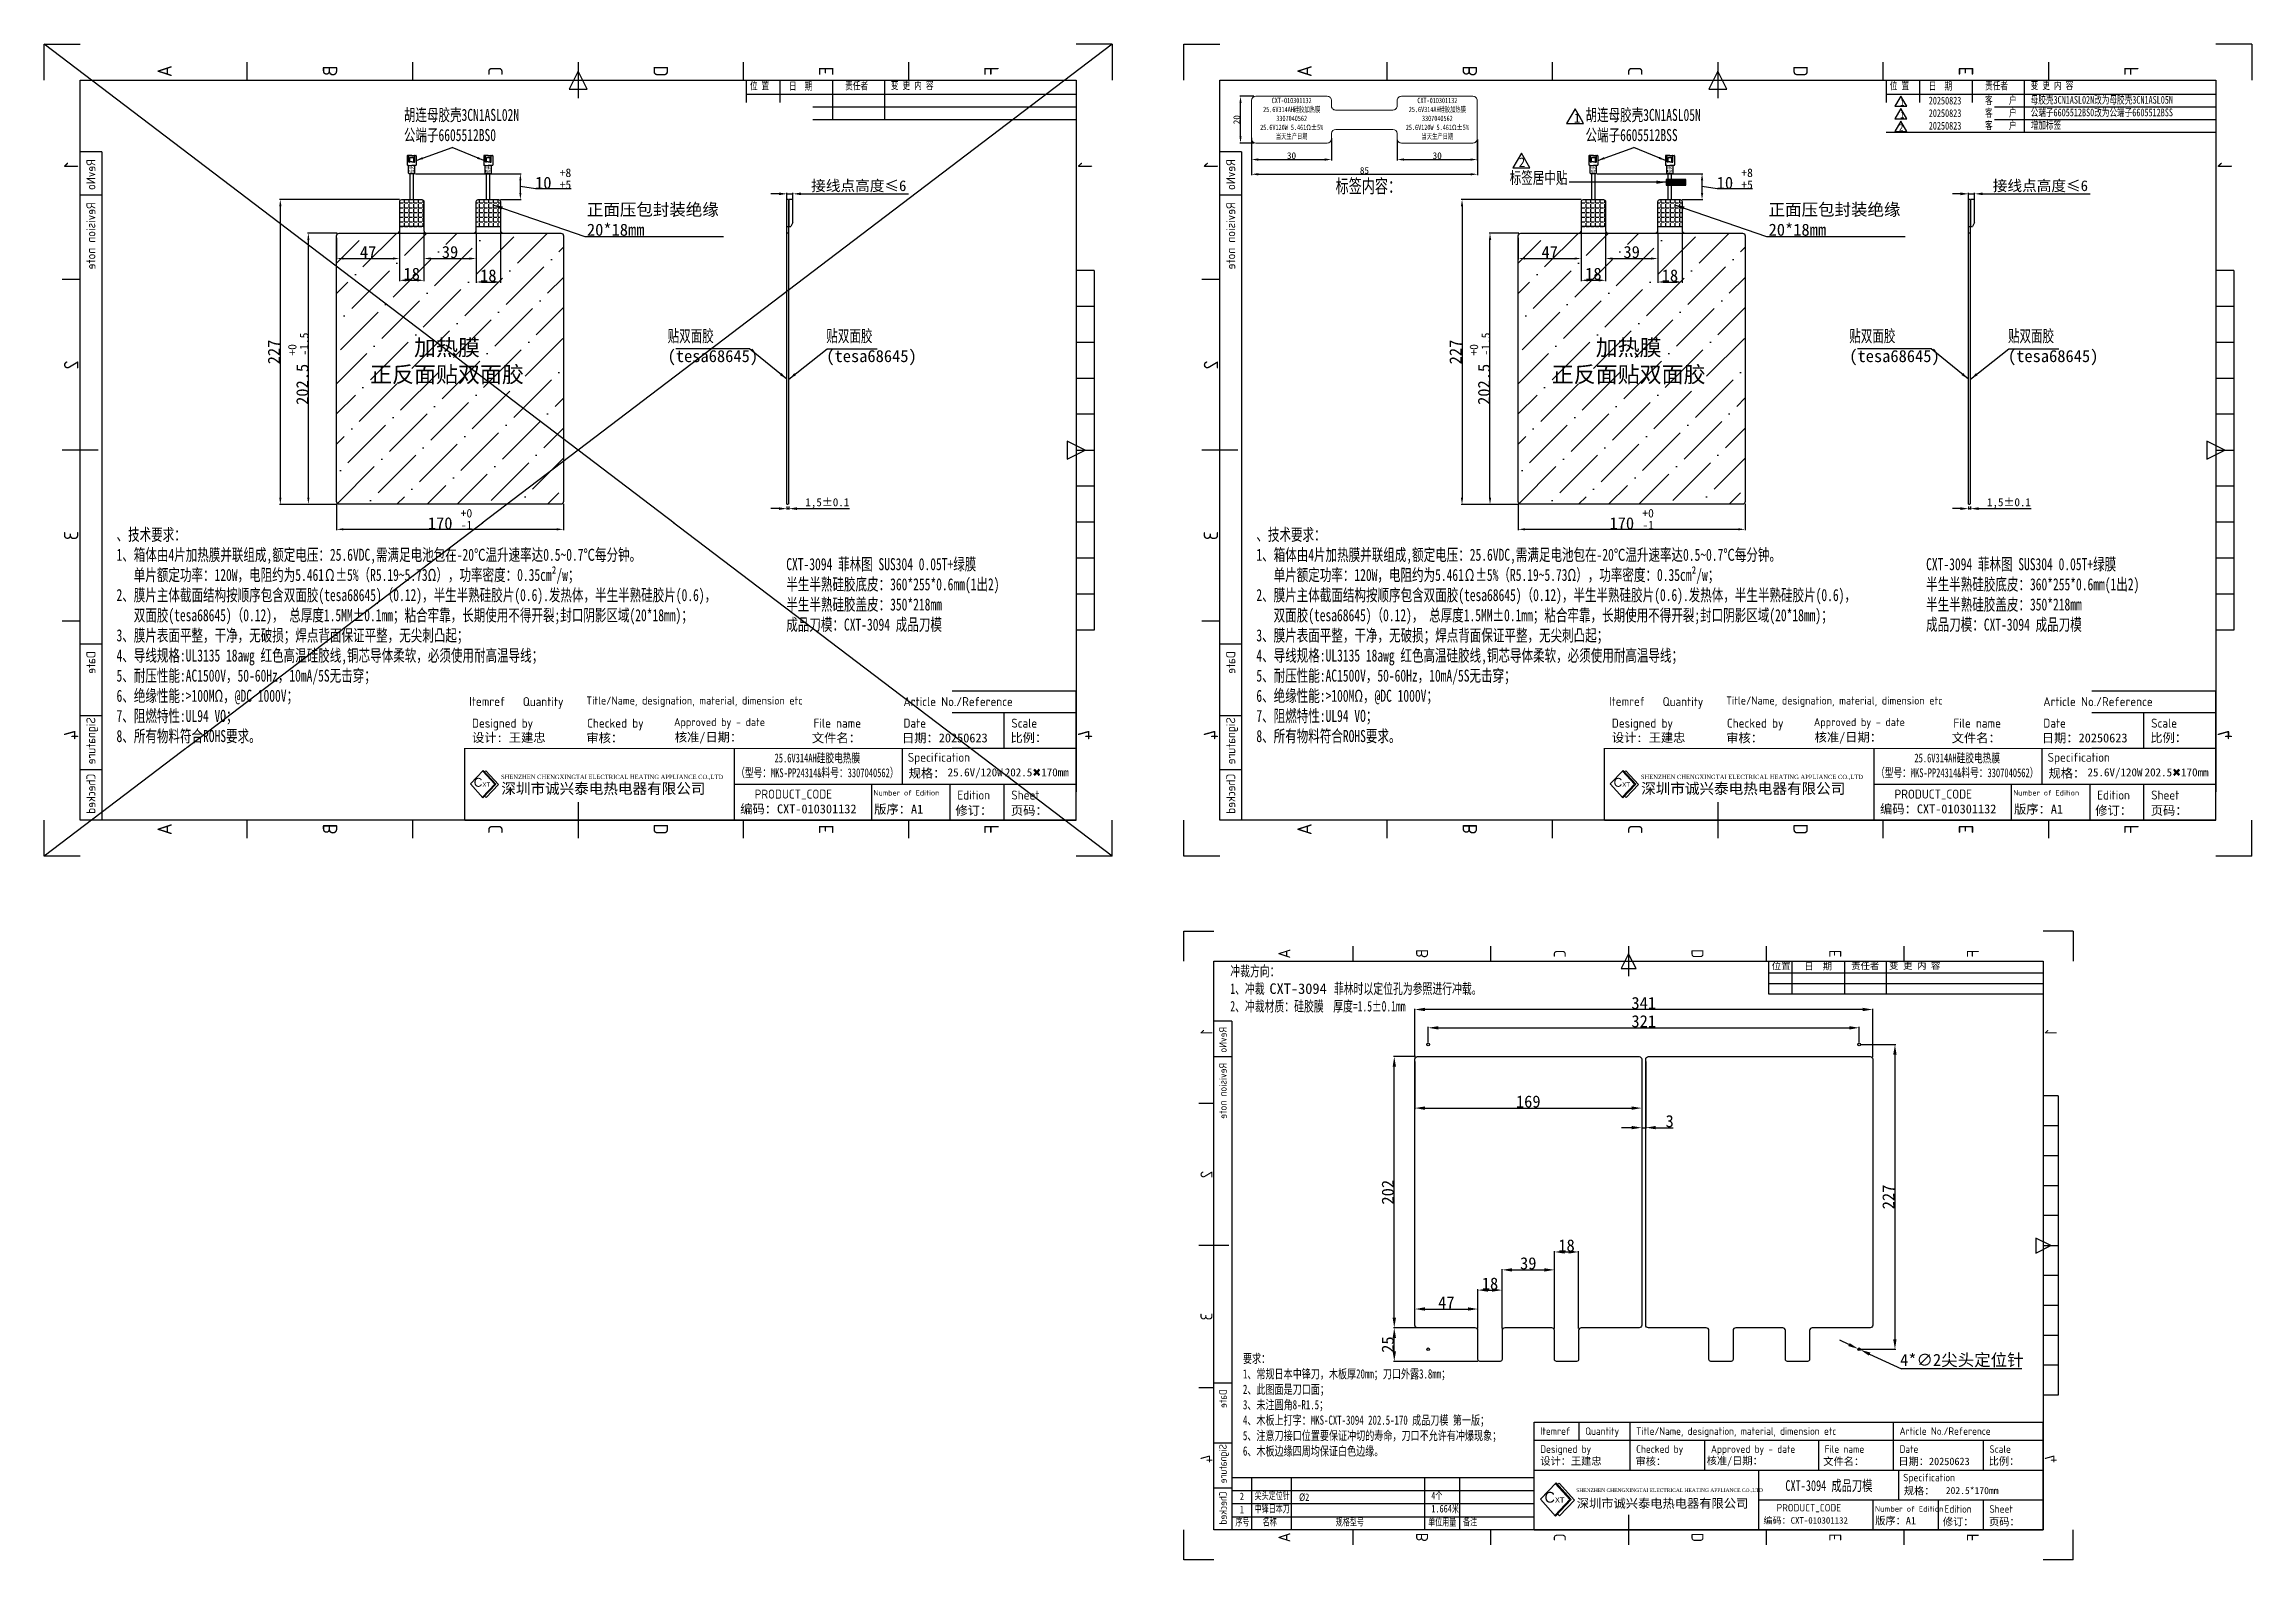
# Model space of a CAD drawing. Header units: millimetres. Extents: x -1327 to 8145, y -2943 to 1353.
# Drawn here: x 1580 to 3224, y -2943 to -1814 of the extents above; entities that cross this region are included whole.
import ezdxf
from ezdxf.enums import TextEntityAlignment as Align

# ---------------------------------------------------------------- set-up
doc = ezdxf.new("R2010")
doc.units = ezdxf.units.MM
for name, color, linetype in [('FRAME 025', 7, 'Continuous'), ('FRAME 050', 6, 'Continuous'), ('FRAME 070', 5, 'Continuous'), ('FRAME 200', 8, 'Continuous'), ('发热膜', 7, 'Continuous'), ('标注', 2, 'Continuous'), ('标注线', 7, 'Continuous')]:
    doc.layers.add(name, color=color, linetype=linetype)
doc.styles.add('10号', font='', dxfattribs={"width": 0.7, "height": 15})
doc.styles.add('ISO Proportional', font='isocp.shx')
doc.styles.get("Standard").update_dxf_attribs({"font": ''})
doc.styles.add('工程字', font='', dxfattribs={"width": 0.7, "height": 6})
doc.styles.add('机械', font='', dxfattribs={"width": 0.667, "height": 16})
doc.styles.add('标准', font='', dxfattribs={"width": 0.667})
doc.styles.add('标注', font='STFANGSO.TTF', dxfattribs={"width": 0.7, "height": 10})
doc.styles.get('10号').set_extended_font_data('SimSun')
doc.styles.get('Standard').set_extended_font_data('SimSun')
doc.styles.get('工程字').set_extended_font_data('SimSun')
doc.styles.get('机械').set_extended_font_data('SimSun')
doc.styles.get('标准').set_extended_font_data('宋体')
doc.dimstyles.new('ISO-25', dxfattribs={"dimscale": 0.5, "dimtxt": 18, "dimasz": 15, "dimexe": 1.25, "dimexo": 3, "dimtad": 1, "dimtoh": 1, "dimdec": 5, "dimtxsty": 'Standard', "dimcen": 2.5, "dimadec": 0, "dimazin": 0, "dimtfac": 1, "dimtmove": 0, "dimatfit": 3, "dimfxl": 1, "dimarcsym": 0})

msp = doc.modelspace()

# ---------------------------------------------------------------- texts
at = {"color": 4, "style": '标准', "width": 0.667}
for p in [(1854.964837, -1909.80927), (1854.964837, -1909.80927), (1911.964837, -1909.80927), (1911.964837, -1909.80927), (2734.979504, -1909.80927), (2734.979504, -1909.80927), (2791.979504, -1909.80927), (2791.979504, -1909.80927)]:
    msp.add_text('母头', height=2.9738016, rotation=810, dxfattribs=at).set_placement(p)
at = {"attachment_point": 1}
for s, width, gutter_width, heights, insert, char_height, style in [('\\pxqc;{\\fSimSun|b1|i0|c134|p2;CXT-010301132\\P25.6V314AH硅胶加热膜\\P3307040562\\P25.6V120W 5.461Ω±5%\\P当天生产日期}', 456.7259969, 17.275823, [-32.799526], (2280.448795, -1853.52791), 4.00817839, '10号'), ('\\pxqc;{\\fSimSun|b1|i0|c134|p2;CXT-010301132\\P25.6V314AH硅胶加热膜\\P3307040562\\P25.6V120W 5.461Ω±5%\\P当天生产日期}', 456.7259969, 17.275823, [-32.799526], (2388.938328, -1853.52791), 4.00817839, '10号'), ('冲裁方向：\\P1、冲裁 {\\W1;CXT-3094 }菲林时以定位孔为参照进行冲载。\\P2、冲裁材质：硅胶膜  厚度=1.5±0.1mm ', 336.40995225, 9.811317, [191.414075], (2463.110878, -2500.127428), 7.84905346, '标准')]:
    msp.add_mtext_dynamic_manual_height_columns(s, width=width, gutter_width=gutter_width, heights=heights, dxfattribs=dict(at, insert=insert, char_height=char_height, style=style))
at = {"color": 1, "insert": (2541.549669, -1914.239796), "char_height": 10.20934966, "attachment_point": 1, "style": '工程字', "bg_fill": 2}
msp.add_mtext_dynamic_manual_height_columns('{\\f宋体|b0|i0|c134|p2;标签内容：}', width=67.08424258, gutter_width=11.245405, heights=[-13.517407], dxfattribs=at)
at = {"color": 1, "insert": (2671.204803, -1908.660522), "char_height": 9, "attachment_point": 1, "style": '工程字'}
msp.add_mtext_dynamic_manual_height_columns('标签居中贴', width=50.38806082, gutter_width=12.5, heights=[-11.916201], dxfattribs=at)
at = {"color": 3, "attachment_point": 1}
for s, insert, char_height, width, style in [('贴双面胶\\P{\\W1;(tesa68645)}', (2044.051175, -2026.437366), 9, 360, '工程字'), ('贴双面胶\\P{\\W1;(tesa68645)}', (2162.232542, -2026.437366), 9, 360, '工程字'), ('贴双面胶\\P{\\W1;(tesa68645)}', (2924.065842, -2026.437366), 9, 360, '工程字'), ('贴双面胶\\P{\\W1;(tesa68645)}', (3042.247209, -2026.437366), 9, 360, '工程字'), ('要求：\\P1、常规日本中锋刀，木板厚20mm；刀口外露3.8mm；\\P2、此图面是刀口面；\\P3、未注圆角8-{\\C2;R1.5}；\\P4、木板上打字：{\\C256;MKS-\\fSimHei|b0|i0|c134|p49;CXT-3094\\fSimSun|b0|i0|c134|p2; 202.}5-170 成品刀模 第一版；\\P5、注意刀接口位置要保证冲切的寿命，刀口不允许有冲爆现象；\\P6、木板边缘四周均保证白色边缘。', (2472.507623, -2789.15718), 6.89052153, 528.04527263, '标注')]:
    msp.add_mtext(s, dxfattribs=dict(at, insert=insert, char_height=char_height, width=width, style=style))
at = {"attachment_point": 1}
for insert, char_height, width in [((1899.720899, -2360.175838), 7.71584347, 14.67214519), ((2748.599219, -2360.175838), 7.71584347, 14.67214519), ((2697.114724, -2892.004363), 9.36504562, 17.80820328)]:
    msp.add_mtext('{\\fFZShuTi|b0|i0|c134|p2;\\H0.8571x;C\\H0.5x;XT}', dxfattribs=dict(at, insert=insert, char_height=char_height, width=width))
at = {"insert": (2749.021515, -2883.303138), "char_height": 18.08421918, "width": 319.74931475, "attachment_point": 1, "style": '标注'}
msp.add_mtext('\\pxqc;{\\fSimHei|b0|i0|c134|p49;\\H0.442375x;\\C3;CXT-3094 成品刀模\\P\\H0.936063x;\\P\\fSimSun|b0|i0|c134|p2;\\H2.414931x; }', dxfattribs=at)
at = {"layer": 'FRAME 025', "style": 'ISO Proportional', "text_generation_flag": 2}
for s, height, rotation, p in [('RevNo', 6.6941053, 450, (1614.549079, -1899.287035)), ('RevNo', 6.6941053, 450, (2463.427399, -1899.287035)), ('Revision note', 6.69410532, 450, (1614.549079, -1931.418741)), ('Revision note', 6.69410532, 450, (2463.427399, -1931.418741)), ('Date', 6.6941053, 450, (1614.549079, -2265.838751)), ('Date', 6.6941053, 450, (2463.427399, -2265.838751)), ('Signature', 6.6941053, 450, (1614.549079, -2315.002933)), ('Signature', 6.6941053, 450, (2463.427399, -2315.002933)), ('Checked', 6.6941053, 450, (1614.549079, -2357.100811)), ('Checked', 6.6941053, 450, (2463.427399, -2357.100811)), ('RevNo', 5.5744319, 90, (2457.605097, -2545.72686)), ('Revision note', 5.57443192, 90, (2457.605097, -2572.484133)), ('Date', 5.5744319, 90, (2457.605097, -2815.529365)), ('Signature', 5.5744319, 90, (2457.605097, -2856.470218)), ('Checked', 5.5744319, 90, (2457.605097, -2891.526696))]:
    msp.add_text(s, height=height, rotation=rotation, dxfattribs=at).set_placement(p, align=Align.MIDDLE_LEFT)
at = {"layer": 'FRAME 025', "style": 'ISO Proportional'}
for s, height, p in [('Itemref', 6.6941053, (1896.2679, -2303.174938)), ('Quantity', 6.6941053, (1936.187477, -2303.325741)), ('Title/Name, designation, material, dimension etc', 6.02469479, (1983.528164, -2302.522448)), ('Article No./Reference', 6.69410532, (2219.6962, -2303.325741)), ('Itemref', 6.6941053, (2745.14622, -2303.174938)), ('Quantity', 6.6941053, (2785.065797, -2303.325741)), ('Title/Name, designation, material, dimension etc', 6.02469479, (2832.406484, -2302.522448)), ('Article No./Reference', 6.69410532, (3068.57452, -2303.325741)), ('Designed by', 6.69410532, (1898.379144, -2319.391593)), ('Checked by', 6.6941053, (1984.063692, -2319.391593)), ('Approved by - date', 6.02469479, (2048.790546, -2318.588301)), ('File name', 6.6941053, (2152.755146, -2319.391593)), ('Date', 6.6941053, (2219.6962, -2319.391593)), ('Scale', 6.6941053, (2300.025463, -2319.391593)), ('Designed by', 6.69410532, (2747.257464, -2319.391593)), ('Checked by', 6.6941053, (2832.942012, -2319.391593)), ('Approved by - date', 6.02469479, (2897.668866, -2318.588301)), ('File name', 6.6941053, (3001.633466, -2319.391593)), ('Date', 6.6941053, (3068.57452, -2319.391593)), ('Scale', 6.6941053, (3148.903783, -2319.391593)), ('Specification', 6.69410532, (2222.935543, -2344.842193)), ('Specification', 6.69410532, (3071.813863, -2344.842193)), ('Number of Edition', 4.09326494, (2197.30496, -2371.247142)), ('Edition', 6.6941053, (2259.860831, -2372.944436)), ('Sheet', 6.6941053, (2300.025463, -2372.944436)), ('Number of Edition', 4.09326494, (3046.18328, -2371.247142)), ('Edition', 6.6941053, (3108.739152, -2372.944436)), ('Sheet', 6.6941053, (3148.903783, -2372.944436))]:
    msp.add_text(s, height=height, rotation=360, dxfattribs=at).set_placement(p, align=Align.MIDDLE_LEFT)
for s, height, p in [('Itemref', 5.5744319, (2693.96101, -2846.746183)), ('Quantity', 5.5744319, (2727.407602, -2846.746183)), ('Title/Name, designation, material, dimension etc', 5.57443192, (2765.313739, -2846.746183)), ('Article No./Reference', 5.57443192, (2961.533742, -2846.746183)), ('Designed by', 5.57443192, (2693.96101, -2860.12482)), ('Checked by', 5.5744319, (2765.313739, -2860.12482)), ('Approved by - date', 5.57443192, (2821.058058, -2860.12482)), ('File name', 5.5744319, (2905.789423, -2860.12482)), ('Date', 5.5744319, (2961.533742, -2860.12482)), ('Scale', 5.5744319, (3028.426925, -2860.12482)), ('Specification', 5.57443192, (2964.231265, -2881.318486)), ('Number of Edition', 4.26076855, (2943.133429, -2904.625855)), ('Edition', 5.5744319, (2994.980334, -2904.720275)), ('Sheet', 5.5744319, (3028.426925, -2904.720275))]:
    msp.add_text(s, height=height, dxfattribs=at).set_placement(p, align=Align.MIDDLE_LEFT)
at = {"layer": 'FRAME 025', "attachment_point": 1, "style": 'ISO Proportional'}
for s, insert, char_height, width in [('{\\fSimSun|b0|i0|c134|p2;设计: 王建忠}', (1898.379144, -2326.755109), 6.69410532, 144.55315597), ('{\\fￋￎￌﾣﾤ|b0|i0|c134|p2;审核：}', (1983.521135, -2327.022667), 6.69410532, 54.8916636), ('{\\fSimSun|b0|i0|c134|p2;核准/日期：}', (2049.384958, -2326.448111), 6.69410532, 105.17692132), ('{\\fￋￎￌﾣﾤ|b0|i0|c134|p2;文件名：}', (2151.478368, -2327.022667), 6.69410532, 54.8916636), ('{\\fSimSun|b0|i0|c134|p2;日期：\\C1;20250623}', (2218.592046, -2327.022667), 6.69410532, 122.64400727), ('{\\fￋￎￌﾣﾤ|b0|i0|c134|p2;比例：}', (2299.351036, -2326.834443), 6.69410532, 54.8916636), ('{\\fSimSun|b0|i0|c134|p2;设计: 王建忠}', (2747.257464, -2326.755109), 6.69410532, 144.55315597), ('{\\fￋￎￌﾣﾤ|b0|i0|c134|p2;审核：}', (2832.399455, -2327.022667), 6.69410532, 54.8916636), ('{\\fSimSun|b0|i0|c134|p2;核准/日期：}', (2898.263278, -2326.448111), 6.69410532, 105.17692132), ('{\\fￋￎￌﾣﾤ|b0|i0|c134|p2;文件名：}', (3000.356688, -2327.022667), 6.69410532, 54.8916636), ('{\\fSimSun|b0|i0|c134|p2;日期：\\C1;20250623}', (3067.470366, -2327.022667), 6.69410532, 122.64400727), ('{\\fￋￎￌﾣﾤ|b0|i0|c134|p2;比例：}', (3148.229356, -2326.834443), 6.69410532, 54.8916636), ('{\\fￋￎￌﾣﾤ|b0|i0|c134|p2;规格：}', (2223.52224, -2353.324971), 6.69410532, 54.8916636), ('{\\fSimSun|b0|i0|c134|p2;\\C1;25.6V/120W\\f汉仪长仿宋体|b0|i0|c134|p2;\\W0.7;\\C256; \\fSimSun|b0|i0|c134|p2;\\W1;\\C1;202.5\\fMS Gothic|b0|i0|c134|p49;✖\\fSimSun|b0|i0|c134|p2;170mm}', (2252.577906, -2353.006053), 6.024694786, 107.16868842), ('{\\fￋￎￌﾣﾤ|b0|i0|c134|p2;规格：}', (3072.40056, -2353.324971), 6.69410532, 54.8916636), ('{\\fSimSun|b0|i0|c134|p2;\\C1;25.6V/120W\\f汉仪长仿宋体|b0|i0|c134|p2;\\W0.7;\\C256; \\fSimSun|b0|i0|c134|p2;\\W1;\\C1;202.5\\fMS Gothic|b0|i0|c134|p49;✖\\fSimSun|b0|i0|c134|p2;170mm}', (3101.456226, -2353.006053), 6.024694786, 107.16868842), ('{\\fSimSun|b0|i0|c134|p2;编码：CXT-010301132}', (2098.128115, -2379.914575), 6.69410532, 138.98514895), ('{\\fSimSun|b0|i0|c134|p2;版序：A1}', (2197.888755, -2380.058422), 6.69410532, 68.65145982), ('{\\fￋￎￌﾣﾤ|b0|i0|c134|p2;修订：}', (2258.396065, -2381.026111), 6.69410532, 54.8916636), ('{\\fￋￎￌﾣﾤ|b0|i0|c134|p2;页码：}', (2299.705324, -2381.018534), 6.69410532, 54.8916636), ('{\\fSimSun|b0|i0|c134|p2;编码：CXT-010301132}', (2947.006435, -2379.914575), 6.69410532, 138.98514895), ('{\\fSimSun|b0|i0|c134|p2;版序：A1}', (3046.767075, -2380.058422), 6.69410532, 68.65145982), ('{\\fￋￎￌﾣﾤ|b0|i0|c134|p2;修订：}', (3107.274385, -2381.026111), 6.69410532, 54.8916636), ('{\\fￋￎￌﾣﾤ|b0|i0|c134|p2;页码：}', (3148.583644, -2381.018534), 6.69410532, 54.8916636), ('{\\fSimSun|b0|i0|c134|p2;设计：王建忠}', (2693.96101, -2866.256695), 5.57443192, 54.70198221), ('{\\fￋￎￌﾣﾤ|b0|i0|c134|p2;审核：}', (2764.861931, -2866.479501), 5.57443192, 45.71034171), ('{\\fSimSun|b0|i0|c134|p2;核准/日期：}', (2817.873577, -2866.001046), 5.57443192, 87.58475691), ('{\\fￋￎￌﾣﾤ|b0|i0|c134|p2;文件名：}', (2904.726202, -2866.479501), 5.57443192, 45.71034171), ('{\\fSimSun|b0|i0|c134|p2;日期：20250623}', (2960.614272, -2866.479501), 5.57443192, 102.1302528), ('{\\fￋￎￌﾣﾤ|b0|i0|c134|p2;比例：}', (3027.865305, -2866.322759), 5.57443192, 45.71034171), ('{\\fￋￎￌﾣﾤ|b0|i0|c134|p2;规格：}', (2964.719829, -2888.382413), 5.57443192, 45.71034171), ('{\\fSimSun|b0|i0|c134|p2;\\H0.941142x;\\C3;202.5*170mm}', (2995.949627, -2888.382413), 5.57443192, 99.15930654), ('{\\fSimSun|b0|i0|c134|p2;编码：CXT-010301132}', (2860.163191, -2910.826947), 4.82253975, 130.18312021), ('{\\fSimSun|b0|i0|c134|p2;版序：A1}', (2943.373868, -2910.644358), 5.57443192, 57.16863875), ('{\\fￋￎￌﾣﾤ|b0|i0|c134|p2;修订：}', (2993.760568, -2911.450189), 5.57443192, 45.71034171), ('{\\fￋￎￌﾣﾤ|b0|i0|c134|p2;页码：}', (3028.160334, -2911.443878), 5.57443192, 45.71034171)]:
    msp.add_mtext(s, dxfattribs=dict(at, insert=insert, char_height=char_height, width=width))
at = {"layer": 'FRAME 025', "color": 5, "attachment_point": 1}
for insert, char_height, width in [((1919.994785, -2357.848308), 4.011404366, 160.17103066), ((2768.873105, -2357.848308), 4.011404366, 160.17103066), ((2720.692907, -2889.396264), 3.371416422, 134.61700538)]:
    msp.add_mtext('{\\fTimes New Roman|b0|i0|c0|p18;\\H0.7937x;SHENZHEN CHENGXINGTAI ELECTRICAL HEATING APPLIANCE CO.,LTD}', dxfattribs=dict(at, insert=insert, char_height=char_height, width=width))
at = {"layer": 'FRAME 025', "color": 1, "attachment_point": 1}
for insert, char_height, width in [((1920.215494, -2364.099515), 8.35709243, 159.18271295), ((2769.093814, -2364.099515), 8.35709243, 159.18271295), ((2721.120713, -2897.168511), 7.02378421, 133.78636597)]:
    msp.add_mtext('{\\fSimSun|b0|i0|c134|p2;\\H0.9524x;深圳市诚兴泰电热电器有限公司}', dxfattribs=dict(at, insert=insert, char_height=char_height, width=width))
at = {"layer": 'FRAME 025', "style": 'ISO Proportional', "flags": 8}
for p in [(2137.735248, -2372.546601), (2986.613568, -2372.546601)]:
    msp.add_attdef('PRODUCT_CODE', text='X', height=6.694105, rotation=360, dxfattribs=at).set_placement(p, align=Align.MIDDLE)
msp.add_attdef('PRODUCT_CODE', text='X', height=5.574432, dxfattribs=at).set_placement((2893.974872, -2904.0675), align=Align.MIDDLE)
at = {"layer": 'FRAME 050', "style": 'ISO Proportional', "text_generation_flag": 2}
for s, height, rotation, p in [('A', 10.710569, 450, (1669.440742, -1833.684803)), ('B', 10.710569, 450, (1792.61228, -1833.684803)), ('C', 10.710569, 450, (1915.783818, -1833.684803)), ('D', 10.710569, 450, (2038.955356, -1833.684803)), ('E', 10.710569, 450, (2162.126894, -1833.684803)), ('F', 10.710569, 450, (2285.298432, -1833.684803)), ('A', 10.710569, 450, (2518.319063, -1833.684803)), ('B', 10.710569, 450, (2641.4906, -1833.684803)), ('C', 10.710569, 450, (2764.662138, -1833.684803)), ('D', 10.710569, 450, (2887.833676, -1833.684803)), ('E', 10.710569, 450, (3011.005214, -1833.684803)), ('F', 10.710569, 450, (3134.176752, -1833.684803)), ('1', 10.710569, 450, (1599.822047, -1903.972909)), ('1', 10.710569, 450, (2354.917127, -1903.972909)), ('1', 10.710569, 450, (2448.700367, -1903.972909)), ('1', 10.710569, 450, (3203.795447, -1903.972909)), ('2', 10.710569, 450, (1599.822047, -2052.523325)), ('2', 10.710569, 450, (2448.700367, -2052.523325)), ('3', 10.710569, 450, (1599.822047, -2179.711326)), ('3', 10.710569, 450, (2448.700367, -2179.711326)), ('4', 10.710569, 450, (1599.822047, -2328.09393)), ('4', 10.710569, 450, (2354.917127, -2328.09393)), ('4', 10.710569, 450, (2448.700367, -2328.09393)), ('4', 10.710569, 450, (3203.795447, -2328.09393)), ('A', 10.710569, 450, (1669.440742, -2398.382036)), ('B', 10.710569, 450, (1792.61228, -2398.382036)), ('C', 10.710569, 450, (1915.783818, -2398.382036)), ('D', 10.710569, 450, (2038.955356, -2398.382036)), ('E', 10.710569, 450, (2162.126894, -2398.382036)), ('F', 10.710569, 450, (2285.298432, -2398.382036)), ('A', 10.710569, 450, (2518.319063, -2398.382036)), ('B', 10.710569, 450, (2641.4906, -2398.382036)), ('C', 10.710569, 450, (2764.662138, -2398.382036)), ('D', 10.710569, 450, (2887.833676, -2398.382036)), ('E', 10.710569, 450, (3011.005214, -2398.382036)), ('F', 10.710569, 450, (3134.176752, -2398.382036)), ('A', 8.919091, 90, (2503.315439, -2491.097427)), ('B', 8.919091, 90, (2605.884986, -2491.097427)), ('C', 8.919091, 90, (2708.454533, -2491.097427)), ('D', 8.919091, 90, (2811.024081, -2491.097427)), ('E', 8.919091, 90, (2913.593628, -2491.097427)), ('F', 8.919091, 90, (3016.163175, -2491.097427)), ('1', 8.919091, 90, (2445.341347, -2549.628962)), ('1', 8.919091, 90, (3074.137267, -2549.628962)), ('2', 8.919091, 90, (2445.341347, -2655.543169)), ('3', 8.919091, 90, (2445.341347, -2761.457375)), ('4', 8.919091, 90, (2445.341347, -2867.371582)), ('4', 8.919091, 90, (3074.137267, -2867.371582)), ('A', 8.919091, 90, (2503.315439, -2925.903117)), ('B', 8.919091, 90, (2605.884986, -2925.903117)), ('C', 8.919091, 90, (2708.454533, -2925.903117)), ('D', 8.919091, 90, (2811.024081, -2925.903117)), ('E', 8.919091, 90, (2913.593628, -2925.903117)), ('F', 8.919091, 90, (3016.163175, -2925.903117))]:
    msp.add_text(s, height=height, rotation=rotation, dxfattribs=at).set_placement(p, align=Align.MIDDLE)
at = {"layer": '标注', "attachment_point": 1, "style": '标注'}
for s, insert, char_height, width in [('位 置', (2105.351737, -1841.643367), 5.783707, 113.51255242), ('日  期', (2134.410894, -1841.911726), 5.783707, 50.14314197), ('责任者', (2176.343943, -1841.682803), 5.783707, 114.73939936), ('变 更 内 容', (2210.30555, -1841.366428), 5.783707, 105.99261776), ('位 置', (2954.230057, -1841.643367), 5.783707, 113.51255242), ('日  期', (2983.289214, -1841.911726), 5.783707, 50.14314197), ('责任者', (3025.222263, -1841.682803), 5.783707, 114.73939936), ('变 更 内 容', (3059.18387, -1841.366428), 5.783707, 105.99261776), ('{\\fSimSun|b0|i0|c134|p2;\\C1;母胶壳3CN1ASL02N改为母胶壳3CN1ASL05N}', (3059.18387, -1852.179728), 5.78370699, 105.99261776), ('{\\fSimSun|b0|i0|c134|p2;\\C1;增加标签}', (3059.18387, -1870.930913), 5.78370699, 105.99261776), ('{\\fSimSun|b0|i0|c134|p2;\\C1;公端子6605512BS0改为公端子6605512BSS}', (3059.18387, -1861.55532), 5.78370699, 105.99261776)]:
    msp.add_mtext(s, dxfattribs=dict(at, insert=insert, char_height=char_height, width=width))
at = {"layer": '标注', "attachment_point": 1}
for s, width, gutter_width, heights, insert, char_height in [('2', 50.60766214, 35.092034, [-7.018407], (2677.959784, -1897.982855), 7.018407), ('\\pxqc;加热膜\\P正反面贴双面胶', 174.05520996, 12.5, [-37.96648], (1792.712552, -2033.603721), 12), ('\\pxqc;加热膜\\P正反面贴双面胶', 174.05520996, 12.5, [-37.96648], (2672.727219, -2033.603721), 12)]:
    msp.add_mtext_dynamic_manual_height_columns(s, width=width, gutter_width=gutter_width, heights=heights, dxfattribs=dict(at, insert=insert, char_height=char_height))
at = {"layer": '标注'}
for s, insert, char_height, width, attachment_point in [('正面压包封装绝缘\\P20*18mm', (1983.961151, -1956.471721), 9, 600, 7), ('正面压包封装绝缘\\P20*18mm', (2863.975817, -1956.471721), 9, 600, 7), ('位置', (2866.314831, -2497.724821), 5, 94.52614875, 1), ('日  期', (2890.513478, -2497.948294), 5, 41.7560701, 1), ('责任者', (2925.432697, -2497.757661), 5, 95.54779009, 1), ('变 更 内 容', (2953.713797, -2497.494204), 5, 88.26401785, 1)]:
    msp.add_mtext(s, dxfattribs=dict(at, insert=insert, char_height=char_height, width=width, attachment_point=attachment_point))
at = {"layer": '标注线', "attachment_point": 1, "style": '机械'}
for s, insert, char_height, width in [('2', (2470.215721, -2892.554331), 5.610523, 21.13709236), ('尖头定位针', (2481.180903, -2891.919125), 5.6105233, 47.04023067), ('%%C2', (2514.334533, -2893.114441), 5.6105233, 47.04023067), ('4个', (2612.824314, -2891.919125), 5.6105233, 21.13709236), ('1', (2470.215721, -2902.345905), 5.610523, 21.13709236), ('中锋日本刀', (2481.180903, -2901.710699), 5.6105233, 47.04023067), ('1.664米', (2612.824314, -2901.710699), 5.6105233, 21.13709236), ('序号', (2466.895787, -2911.502274), 5.6105233, 21.13709236), ('名称', (2487.221946, -2911.502274), 5.6105233, 21.13709236), ('规格型号', (2541.666109, -2911.502274), 5.6105233, 21.13709236), ('单位用量', (2610.437457, -2911.502274), 5.6105233, 21.13709236), ('备注', (2636.423218, -2911.502274), 5.6105233, 21.13709236)]:
    msp.add_mtext(s, dxfattribs=dict(at, insert=insert, char_height=char_height, width=width))

# ---------------------------------------------------------------- blocks, each defined once
blk = doc.blocks.new('*D42')
at = {"color": 0, "lineweight": -2}
for p, q in [((3006.9, -2159.6), (3000.9, -2159.6)), ((3012.9, -2157.9), (3012.9, -2160.3)), ((3012.9, -2159.6), (3014.4, -2159.6)), ((3014.4, -2157.9), (3014.4, -2160.3)), ((3020.4, -2159.6), (3059.5, -2159.6))]:
    blk.add_line(p, q, dxfattribs=at)
at = {"color": 0}
for points in [[(3006.9, -2160.6), (3006.9, -2158.6), (3012.9, -2159.6)], [(3020.4, -2158.6), (3020.4, -2160.6), (3014.4, -2159.6)]]:
    blk.add_solid(points, dxfattribs=at)
at = {"layer": 'Defpoints', "color": 0}
for p in [(3012.9, -2156.4), (3014.4, -2156.4), (3014.4, -2159.6)]:
    blk.add_point(p, dxfattribs=at)
at = {"color": 0, "insert": (3043, -2155.6), "char_height": 6, "attachment_point": 5}
blk.add_mtext('1,5%%P0.1', dxfattribs=at)
blk = doc.blocks.new('*D43')
at = {"color": 0, "lineweight": -2}
for p, q in [((3006.9, -1925.1), (3000.9, -1925.1)), ((3012.9, -1947.9), (3012.9, -1924.4)), ((3012.9, -1925.1), (3017.4, -1925.1)), ((3017.4, -1943.5), (3017.4, -1924.4)), ((3023.4, -1925.1), (3103.4, -1925.1))]:
    blk.add_line(p, q, dxfattribs=at)
at = {"color": 0}
for points in [[(3006.9, -1926.1), (3006.9, -1924.1), (3012.9, -1925.1)], [(3023.4, -1924.1), (3023.4, -1926.1), (3017.4, -1925.1)]]:
    blk.add_solid(points, dxfattribs=at)
at = {"layer": 'Defpoints', "color": 0}
for p in [(3017.4, -1925.1), (3012.9, -1949.4), (3017.4, -1945)]:
    blk.add_point(p, dxfattribs=at)
at = {"color": 0, "insert": (3066.4, -1919.5), "char_height": 6, "attachment_point": 5}
blk.add_mtext('{\\H1.333333x;接线点高度≤6}', dxfattribs=at)
blk = doc.blocks.new('*D44')
at = {"layer": 'Defpoints', "color": 0}
for p in [(2600.5, -2532.7), (2600.5, -2569.8), (2941.5, -2569.8)]:
    blk.add_point(p, dxfattribs=at)
at = {"layer": '标注', "color": 0, "lineweight": -2}
for p, q in [((2600.5, -2568.3), (2600.5, -2532.1)), ((2934, -2532.7), (2608, -2532.7)), ((2941.5, -2568.3), (2941.5, -2532.1))]:
    blk.add_line(p, q, dxfattribs=at)
at = {"layer": '标注', "color": 0}
for points in [[(2608, -2531.4), (2608, -2533.9), (2600.5, -2532.7)], [(2934, -2533.9), (2934, -2531.4), (2941.5, -2532.7)]]:
    blk.add_solid(points, dxfattribs=at)
at = {"layer": '标注', "color": 0, "insert": (2771, -2527.9), "char_height": 9, "attachment_point": 5}
blk.add_mtext('341', dxfattribs=at)
blk = doc.blocks.new('*D45')
at = {"layer": 'Defpoints', "color": 0}
for p in [(2931.5, -2546.3), (2610.5, -2558.8), (2931.5, -2558.8)]:
    blk.add_point(p, dxfattribs=at)
at = {"layer": '标注', "color": 0, "lineweight": -2}
for p, q in [((2610.5, -2557.3), (2610.5, -2545.7)), ((2618, -2546.3), (2924, -2546.3)), ((2931.5, -2557.3), (2931.5, -2545.7))]:
    blk.add_line(p, q, dxfattribs=at)
at = {"layer": '标注', "color": 0}
for points in [[(2618, -2545.1), (2618, -2547.6), (2610.5, -2546.3)], [(2924, -2547.6), (2924, -2545.1), (2931.5, -2546.3)]]:
    blk.add_solid(points, dxfattribs=at)
at = {"layer": '标注', "color": 0, "insert": (2771, -2541.5), "char_height": 9, "attachment_point": 5}
blk.add_mtext('321', dxfattribs=at)
blk = doc.blocks.new('*D46')
at = {"layer": 'Defpoints', "color": 0}
for p in [(2585.2, -2567.8), (2602.5, -2567.8), (2602.5, -2769.8)]:
    blk.add_point(p, dxfattribs=at)
at = {"layer": '标注', "color": 0, "lineweight": -2}
for p, q in [((2601, -2567.8), (2584.6, -2567.8)), ((2585.2, -2762.3), (2585.2, -2575.3)), ((2601, -2769.8), (2584.6, -2769.8))]:
    blk.add_line(p, q, dxfattribs=at)
at = {"layer": '标注', "color": 0}
for points in [[(2586.5, -2575.3), (2584, -2575.3), (2585.2, -2567.8)], [(2584, -2762.3), (2586.5, -2762.3), (2585.2, -2769.8)]]:
    blk.add_solid(points, dxfattribs=at)
at = {"layer": '标注', "color": 0, "insert": (2580.4, -2668.8), "char_height": 9, "attachment_point": 5, "rotation": 90}
blk.add_mtext('202', dxfattribs=at)
blk = doc.blocks.new('*D47')
at = {"layer": 'Defpoints', "color": 0}
for p in [(2600.5, -2569.8), (2769.5, -2569.8), (2769.5, -2606.1)]:
    blk.add_point(p, dxfattribs=at)
at = {"layer": '标注', "color": 0, "lineweight": -2}
for p, q in [((2600.5, -2571.3), (2600.5, -2606.8)), ((2769.5, -2571.3), (2769.5, -2606.8)), ((2608, -2606.1), (2762, -2606.1))]:
    blk.add_line(p, q, dxfattribs=at)
at = {"layer": '标注', "color": 0}
for points in [[(2608, -2604.9), (2608, -2607.4), (2600.5, -2606.1)], [(2762, -2607.4), (2762, -2604.9), (2769.5, -2606.1)]]:
    blk.add_solid(points, dxfattribs=at)
at = {"layer": '标注', "color": 0, "insert": (2685, -2601.3), "char_height": 9, "attachment_point": 5}
blk.add_mtext('169', dxfattribs=at)
blk = doc.blocks.new('*D48')
at = {"layer": 'Defpoints', "color": 0}
for p in [(2769.5, -2569.8), (2772.5, -2569.8), (2772.5, -2620.7)]:
    blk.add_point(p, dxfattribs=at)
at = {"layer": '标注', "color": 0, "lineweight": -2}
for p, q in [((2769.5, -2571.3), (2769.5, -2621.3)), ((2772.5, -2571.3), (2772.5, -2621.3)), ((2762, -2620.7), (2754.5, -2620.7)), ((2769.5, -2620.7), (2772.5, -2620.7)), ((2780, -2620.7), (2793, -2620.7))]:
    blk.add_line(p, q, dxfattribs=at)
at = {"layer": '标注', "color": 0}
for points in [[(2762, -2621.9), (2762, -2619.4), (2769.5, -2620.7)], [(2780, -2619.4), (2780, -2621.9), (2772.5, -2620.7)]]:
    blk.add_solid(points, dxfattribs=at)
at = {"layer": '标注', "color": 0, "insert": (2790.3, -2615.9), "char_height": 9, "attachment_point": 5}
blk.add_mtext('3', dxfattribs=at)
blk = doc.blocks.new('*D49')
at = {"layer": 'Defpoints', "color": 0}
for p in [(2647.5, -2755.8), (2600.5, -2767.8), (2647.5, -2771.8)]:
    blk.add_point(p, dxfattribs=at)
at = {"layer": '标注', "color": 0, "lineweight": -2}
for p, q in [((2600.5, -2766.3), (2600.5, -2755.1)), ((2608, -2755.8), (2640, -2755.8)), ((2647.5, -2770.3), (2647.5, -2755.1))]:
    blk.add_line(p, q, dxfattribs=at)
at = {"layer": '标注', "color": 0}
for points in [[(2608, -2754.5), (2608, -2757), (2600.5, -2755.8)], [(2640, -2757), (2640, -2754.5), (2647.5, -2755.8)]]:
    blk.add_solid(points, dxfattribs=at)
at = {"layer": '标注', "color": 0, "insert": (2624, -2750.9), "char_height": 9, "attachment_point": 5}
blk.add_mtext('47', dxfattribs=at)
blk = doc.blocks.new('*D50')
at = {"layer": 'Defpoints', "color": 0}
for p in [(2665.5, -2741.7), (2647.5, -2771.8), (2665.5, -2771.8)]:
    blk.add_point(p, dxfattribs=at)
at = {"layer": '标注', "color": 0, "lineweight": -2}
for p, q in [((2647.5, -2770.3), (2647.5, -2741)), ((2655, -2741.7), (2658, -2741.7)), ((2665.5, -2770.3), (2665.5, -2741))]:
    blk.add_line(p, q, dxfattribs=at)
at = {"layer": '标注', "color": 0}
for points in [[(2655, -2740.4), (2655, -2742.9), (2647.5, -2741.7)], [(2658, -2742.9), (2658, -2740.4), (2665.5, -2741.7)]]:
    blk.add_solid(points, dxfattribs=at)
at = {"layer": '标注', "color": 0, "insert": (2656.5, -2736.9), "char_height": 9, "attachment_point": 5}
blk.add_mtext('18', dxfattribs=at)
blk = doc.blocks.new('*D51')
at = {"layer": 'Defpoints', "color": 0}
for p in [(2704.5, -2726.6), (2665.5, -2771.8), (2704.5, -2771.8)]:
    blk.add_point(p, dxfattribs=at)
at = {"layer": '标注', "color": 0, "lineweight": -2}
for p, q in [((2665.5, -2770.3), (2665.5, -2726)), ((2673, -2726.6), (2697, -2726.6)), ((2704.5, -2770.3), (2704.5, -2726))]:
    blk.add_line(p, q, dxfattribs=at)
at = {"layer": '标注', "color": 0}
for points in [[(2673, -2725.4), (2673, -2727.9), (2665.5, -2726.6)], [(2697, -2727.9), (2697, -2725.4), (2704.5, -2726.6)]]:
    blk.add_solid(points, dxfattribs=at)
at = {"layer": '标注', "color": 0, "insert": (2685, -2721.8), "char_height": 9, "attachment_point": 5}
blk.add_mtext('39', dxfattribs=at)
blk = doc.blocks.new('*D52')
at = {"layer": 'Defpoints', "color": 0}
for p in [(2722.5, -2713.3), (2704.5, -2771.8), (2722.5, -2771.8)]:
    blk.add_point(p, dxfattribs=at)
at = {"layer": '标注', "color": 0, "lineweight": -2}
for p, q in [((2704.5, -2770.3), (2704.5, -2712.7)), ((2722.5, -2770.3), (2722.5, -2712.7)), ((2712, -2713.3), (2715, -2713.3))]:
    blk.add_line(p, q, dxfattribs=at)
at = {"layer": '标注', "color": 0}
for points in [[(2712, -2712), (2712, -2714.5), (2704.5, -2713.3)], [(2715, -2714.5), (2715, -2712), (2722.5, -2713.3)]]:
    blk.add_solid(points, dxfattribs=at)
at = {"layer": '标注', "color": 0, "insert": (2713.5, -2708.5), "char_height": 9, "attachment_point": 5}
blk.add_mtext('18', dxfattribs=at)
blk = doc.blocks.new('*D53')
at = {"layer": 'Defpoints', "color": 0}
for p in [(2585.2, -2769.8), (2645.5, -2769.8), (2649, -2794.8)]:
    blk.add_point(p, dxfattribs=at)
at = {"layer": '标注', "color": 0, "lineweight": -2}
for p, q in [((2644, -2769.8), (2584.6, -2769.8)), ((2585.2, -2787.3), (2585.2, -2777.3)), ((2647.5, -2794.8), (2584.6, -2794.8))]:
    blk.add_line(p, q, dxfattribs=at)
at = {"layer": '标注', "color": 0}
for points in [[(2586.5, -2777.3), (2584, -2777.3), (2585.2, -2769.8)], [(2584, -2787.3), (2586.5, -2787.3), (2585.2, -2794.8)]]:
    blk.add_solid(points, dxfattribs=at)
at = {"layer": '标注', "color": 0, "insert": (2580.4, -2782.3), "char_height": 9, "attachment_point": 5, "rotation": 90}
blk.add_mtext('25', dxfattribs=at)
blk = doc.blocks.new('*D54')
at = {"layer": 'Defpoints', "color": 0}
for p in [(2931.5, -2558.8), (2931.5, -2785.8), (2958.1, -2785.8)]:
    blk.add_point(p, dxfattribs=at)
at = {"layer": '标注', "color": 0, "lineweight": -2}
for p, q in [((2933, -2558.8), (2958.7, -2558.8)), ((2958.1, -2566.3), (2958.1, -2778.3)), ((2933, -2785.8), (2958.7, -2785.8))]:
    blk.add_line(p, q, dxfattribs=at)
at = {"layer": '标注', "color": 0}
for points in [[(2959.3, -2566.3), (2956.8, -2566.3), (2958.1, -2558.8)], [(2956.8, -2778.3), (2959.3, -2778.3), (2958.1, -2785.8)]]:
    blk.add_solid(points, dxfattribs=at)
at = {"layer": '标注', "color": 0, "insert": (2953.2, -2672.3), "char_height": 9, "attachment_point": 5, "rotation": 90}
blk.add_mtext('227', dxfattribs=at)
blk = doc.blocks.new('*D55')
at = {"layer": 'Defpoints', "color": 0}
for p in [(2930.6, -2785.4), (2932.4, -2786.2)]:
    blk.add_point(p, dxfattribs=at)
at = {"layer": '标注', "color": 0, "lineweight": -2}
for p, q in [((2923.8, -2782.2), (2917, -2779.1)), ((2930.6, -2785.4), (2932.4, -2786.2)), ((2939.2, -2789.4), (2963, -2800.4)), ((3052.5, -2800.4), (2963, -2800.4))]:
    blk.add_line(p, q, dxfattribs=at)
at = {"layer": '标注', "color": 0}
for points in [[(2923.3, -2783.4), (2924.3, -2781.1), (2930.6, -2785.4)], [(2939.8, -2788.2), (2938.7, -2790.5), (2932.4, -2786.2)]]:
    blk.add_solid(points, dxfattribs=at)
at = {"layer": '标注', "color": 0, "insert": (3007.9, -2794.2), "char_height": 9, "attachment_point": 5}
blk.add_mtext('4*∅2尖头定位针', dxfattribs=at)
blk = doc.blocks.new('*D60')
at = {"layer": 'Defpoints', "color": 0}
for p in [(2677.5, -2154.4), (2846.5, -2154.4), (2846.5, -2175)]:
    blk.add_point(p, dxfattribs=at)
at = {"layer": '标注', "color": 0, "lineweight": -2}
for p, q in [((2677.5, -2155.9), (2677.5, -2175.6)), ((2846.5, -2155.9), (2846.5, -2175.6)), ((2682.5, -2175), (2841.5, -2175))]:
    blk.add_line(p, q, dxfattribs=at)
at = {"layer": '标注', "color": 0}
for points in [[(2682.5, -2174.2), (2682.5, -2175.8), (2677.5, -2175)], [(2841.5, -2175.8), (2841.5, -2174.2), (2846.5, -2175)]]:
    blk.add_solid(points, dxfattribs=at)
at = {"layer": '标注', "color": 0, "insert": (2762, -2167.5), "char_height": 9, "attachment_point": 5}
blk.add_mtext('170 {\\H0.7x;\\S+0^ -1;}', dxfattribs=at)
blk = doc.blocks.new('*D61')
at = {"layer": 'Defpoints', "color": 0}
for p in [(2656.5, -1954.4), (2679.5, -1954.4), (2679.5, -2156.4)]:
    blk.add_point(p, dxfattribs=at)
at = {"layer": '标注', "color": 0, "lineweight": -2}
for p, q in [((2678, -1954.4), (2655.9, -1954.4)), ((2656.5, -2151.4), (2656.5, -1959.4)), ((2678, -2156.4), (2655.9, -2156.4))]:
    blk.add_line(p, q, dxfattribs=at)
at = {"layer": '标注', "color": 0}
for points in [[(2657.4, -1959.4), (2655.7, -1959.4), (2656.5, -1954.4)], [(2655.7, -2151.4), (2657.4, -2151.4), (2656.5, -2156.4)]]:
    blk.add_solid(points, dxfattribs=at)
at = {"layer": '标注', "color": 0, "insert": (2649, -2055.4), "char_height": 9, "attachment_point": 5, "rotation": 90}
blk.add_mtext('202.5 {\\H0.7x;\\S+0^ -1.5;}', dxfattribs=at)
blk = doc.blocks.new('*D62')
at = {"layer": 'Defpoints', "color": 0}
for p in [(2726, -1929.4), (2635.7, -2156.4), (2679.5, -2156.4)]:
    blk.add_point(p, dxfattribs=at)
at = {"layer": '标注', "color": 0, "lineweight": -2}
for p, q in [((2724.5, -1929.4), (2635, -1929.4)), ((2635.7, -1934.4), (2635.7, -2151.4)), ((2678, -2156.4), (2635, -2156.4))]:
    blk.add_line(p, q, dxfattribs=at)
at = {"layer": '标注', "color": 0}
for points in [[(2636.5, -1934.4), (2634.8, -1934.4), (2635.7, -1929.4)], [(2634.8, -2151.4), (2636.5, -2151.4), (2635.7, -2156.4)]]:
    blk.add_solid(points, dxfattribs=at)
at = {"layer": '标注', "color": 0, "insert": (2630.8, -2042.9), "char_height": 9, "attachment_point": 5, "rotation": 90}
blk.add_mtext('227', dxfattribs=at)
blk = doc.blocks.new('*D63')
at = {"layer": 'Defpoints', "color": 0}
for p in [(2677.5, -1956.4), (2724.5, -1949.4), (2724.5, -1973.3)]:
    blk.add_point(p, dxfattribs=at)
at = {"layer": '标注', "color": 0, "lineweight": -2}
for p, q in [((2724.5, -1950.9), (2724.5, -1973.9)), ((2677.5, -1957.9), (2677.5, -1973.9)), ((2682.5, -1973.3), (2719.5, -1973.3))]:
    blk.add_line(p, q, dxfattribs=at)
at = {"layer": '标注', "color": 0}
for points in [[(2682.5, -1972.5), (2682.5, -1974.1), (2677.5, -1973.3)], [(2719.5, -1974.1), (2719.5, -1972.5), (2724.5, -1973.3)]]:
    blk.add_solid(points, dxfattribs=at)
at = {"layer": '标注', "color": 0, "insert": (2701, -1968.5), "char_height": 9, "attachment_point": 5}
blk.add_mtext('47', dxfattribs=at)
blk = doc.blocks.new('*D64')
at = {"layer": 'Defpoints', "color": 0}
for p in [(2724.5, -1954.4), (2742.5, -1952.4), (2742.5, -1989.5)]:
    blk.add_point(p, dxfattribs=at)
at = {"layer": '标注', "color": 0, "lineweight": -2}
for p, q in [((2724.5, -1955.9), (2724.5, -1990.2)), ((2742.5, -1953.9), (2742.5, -1990.2)), ((2729.5, -1989.5), (2737.5, -1989.5))]:
    blk.add_line(p, q, dxfattribs=at)
at = {"layer": '标注', "color": 0}
for points in [[(2729.5, -1988.7), (2729.5, -1990.4), (2724.5, -1989.5)], [(2737.5, -1990.4), (2737.5, -1988.7), (2742.5, -1989.5)]]:
    blk.add_solid(points, dxfattribs=at)
at = {"layer": '标注', "color": 0, "insert": (2733.5, -1984.7), "char_height": 9, "attachment_point": 5}
blk.add_mtext('18', dxfattribs=at)
blk = doc.blocks.new('*D65')
at = {"layer": 'Defpoints', "color": 0}
for p in [(2742.5, -1952.4), (2781.5, -1952.4), (2781.5, -1973.3)]:
    blk.add_point(p, dxfattribs=at)
at = {"layer": '标注', "color": 0, "lineweight": -2}
for p, q in [((2742.5, -1953.9), (2742.5, -1973.9)), ((2781.5, -1953.9), (2781.5, -1973.9)), ((2747.5, -1973.3), (2776.5, -1973.3))]:
    blk.add_line(p, q, dxfattribs=at)
at = {"layer": '标注', "color": 0}
for points in [[(2747.5, -1972.5), (2747.5, -1974.1), (2742.5, -1973.3)], [(2776.5, -1974.1), (2776.5, -1972.5), (2781.5, -1973.3)]]:
    blk.add_solid(points, dxfattribs=at)
at = {"layer": '标注', "color": 0, "insert": (2762, -1968.5), "char_height": 9, "attachment_point": 5}
blk.add_mtext('39', dxfattribs=at)
blk = doc.blocks.new('*D66')
at = {"layer": 'Defpoints', "color": 0}
for p in [(2781.5, -1952.4), (2799.5, -1952.4), (2799.5, -1990.8)]:
    blk.add_point(p, dxfattribs=at)
at = {"layer": '标注', "color": 0, "lineweight": -2}
for p, q in [((2781.5, -1953.9), (2781.5, -1991.4)), ((2799.5, -1953.9), (2799.5, -1991.4)), ((2786.5, -1990.8), (2794.5, -1990.8))]:
    blk.add_line(p, q, dxfattribs=at)
at = {"layer": '标注', "color": 0}
for points in [[(2786.5, -1989.9), (2786.5, -1991.6), (2781.5, -1990.8)], [(2794.5, -1991.6), (2794.5, -1989.9), (2799.5, -1990.8)]]:
    blk.add_solid(points, dxfattribs=at)
at = {"layer": '标注', "color": 0, "insert": (2790.5, -1986), "char_height": 9, "attachment_point": 5}
blk.add_mtext('18', dxfattribs=at)
blk = doc.blocks.new('*D67')
at = {"layer": 'Defpoints', "color": 0}
for p in [(2734.8, -1910.1), (2814.4, -1910.1), (2798, -1929.4)]:
    blk.add_point(p, dxfattribs=at)
at = {"layer": '标注', "color": 0, "lineweight": -2}
for p, q in [((2736.3, -1910.1), (2815, -1910.1)), ((2814.4, -1924.4), (2814.4, -1915.1)), ((2825.6, -1921.4), (2814.4, -1919.7)), ((2852.1, -1921.4), (2825.6, -1921.4)), ((2799.5, -1929.4), (2815, -1929.4))]:
    blk.add_line(p, q, dxfattribs=at)
at = {"layer": '标注', "color": 0}
for points in [[(2815.3, -1915.1), (2813.6, -1915.1), (2814.4, -1910.1)], [(2813.6, -1924.4), (2815.3, -1924.4), (2814.4, -1929.4)]]:
    blk.add_solid(points, dxfattribs=at)
at = {"layer": '标注', "color": 0, "insert": (2838.8, -1913.9), "char_height": 9, "attachment_point": 5}
blk.add_mtext('10 {\\H0.7x;\\S+8^ +5;}', dxfattribs=at)
blk = doc.blocks.new('*D78')
at = {"color": 0, "lineweight": -2}
for p, q in [((2126.9, -2159.6), (2120.9, -2159.6)), ((2132.9, -2157.9), (2132.9, -2160.3)), ((2132.9, -2159.6), (2134.4, -2159.6)), ((2134.4, -2157.9), (2134.4, -2160.3)), ((2140.4, -2159.6), (2179.5, -2159.6))]:
    blk.add_line(p, q, dxfattribs=at)
at = {"color": 0}
for points in [[(2126.9, -2160.6), (2126.9, -2158.6), (2132.9, -2159.6)], [(2140.4, -2158.6), (2140.4, -2160.6), (2134.4, -2159.6)]]:
    blk.add_solid(points, dxfattribs=at)
at = {"layer": 'Defpoints', "color": 0}
for p in [(2132.9, -2156.4), (2134.4, -2156.4), (2134.4, -2159.6)]:
    blk.add_point(p, dxfattribs=at)
at = {"color": 0, "insert": (2163, -2155.6), "char_height": 6, "attachment_point": 5}
blk.add_mtext('1,5%%P0.1', dxfattribs=at)
blk = doc.blocks.new('*D79')
at = {"color": 0, "lineweight": -2}
for p, q in [((2126.9, -1925.1), (2120.9, -1925.1)), ((2132.9, -1947.9), (2132.9, -1924.4)), ((2132.9, -1925.1), (2137.4, -1925.1)), ((2137.4, -1943.5), (2137.4, -1924.4)), ((2143.4, -1925.1), (2223.4, -1925.1))]:
    blk.add_line(p, q, dxfattribs=at)
at = {"color": 0}
for points in [[(2126.9, -1926.1), (2126.9, -1924.1), (2132.9, -1925.1)], [(2143.4, -1924.1), (2143.4, -1926.1), (2137.4, -1925.1)]]:
    blk.add_solid(points, dxfattribs=at)
at = {"layer": 'Defpoints', "color": 0}
for p in [(2137.4, -1925.1), (2132.9, -1949.4), (2137.4, -1945)]:
    blk.add_point(p, dxfattribs=at)
at = {"color": 0, "insert": (2186.4, -1919.5), "char_height": 6, "attachment_point": 5}
blk.add_mtext('{\\H1.333333x;接线点高度≤6}', dxfattribs=at)
blk = doc.blocks.new('*D70')
at = {"layer": 'Defpoints', "color": 0}
for p in [(1797.5, -2154.4), (1966.5, -2154.4), (1966.5, -2175)]:
    blk.add_point(p, dxfattribs=at)
at = {"layer": '标注', "color": 0, "lineweight": -2}
for p, q in [((1797.5, -2155.9), (1797.5, -2175.6)), ((1966.5, -2155.9), (1966.5, -2175.6)), ((1802.5, -2175), (1961.5, -2175))]:
    blk.add_line(p, q, dxfattribs=at)
at = {"layer": '标注', "color": 0}
for points in [[(1802.5, -2174.2), (1802.5, -2175.8), (1797.5, -2175)], [(1961.5, -2175.8), (1961.5, -2174.2), (1966.5, -2175)]]:
    blk.add_solid(points, dxfattribs=at)
at = {"layer": '标注', "color": 0, "insert": (1882, -2167.5), "char_height": 9, "attachment_point": 5}
blk.add_mtext('170 {\\H0.7x;\\S+0^ -1;}', dxfattribs=at)
blk = doc.blocks.new('*D71')
at = {"layer": 'Defpoints', "color": 0}
for p in [(1776.5, -1954.4), (1799.5, -1954.4), (1799.5, -2156.4)]:
    blk.add_point(p, dxfattribs=at)
at = {"layer": '标注', "color": 0, "lineweight": -2}
for p, q in [((1798, -1954.4), (1775.9, -1954.4)), ((1776.5, -2151.4), (1776.5, -1959.4)), ((1798, -2156.4), (1775.9, -2156.4))]:
    blk.add_line(p, q, dxfattribs=at)
at = {"layer": '标注', "color": 0}
for points in [[(1777.3, -1959.4), (1775.7, -1959.4), (1776.5, -1954.4)], [(1775.7, -2151.4), (1777.3, -2151.4), (1776.5, -2156.4)]]:
    blk.add_solid(points, dxfattribs=at)
at = {"layer": '标注', "color": 0, "insert": (1769, -2055.4), "char_height": 9, "attachment_point": 5, "rotation": 90}
blk.add_mtext('202.5 {\\H0.7x;\\S+0^ -1.5;}', dxfattribs=at)
blk = doc.blocks.new('*D72')
at = {"layer": 'Defpoints', "color": 0}
for p in [(1846, -1929.4), (1755.6, -2156.4), (1799.5, -2156.4)]:
    blk.add_point(p, dxfattribs=at)
at = {"layer": '标注', "color": 0, "lineweight": -2}
for p, q in [((1844.5, -1929.4), (1755, -1929.4)), ((1755.6, -1934.4), (1755.6, -2151.4)), ((1798, -2156.4), (1755, -2156.4))]:
    blk.add_line(p, q, dxfattribs=at)
at = {"layer": '标注', "color": 0}
for points in [[(1756.5, -1934.4), (1754.8, -1934.4), (1755.6, -1929.4)], [(1754.8, -2151.4), (1756.5, -2151.4), (1755.6, -2156.4)]]:
    blk.add_solid(points, dxfattribs=at)
at = {"layer": '标注', "color": 0, "insert": (1750.8, -2042.9), "char_height": 9, "attachment_point": 5, "rotation": 90}
blk.add_mtext('227', dxfattribs=at)
blk = doc.blocks.new('*D73')
at = {"layer": 'Defpoints', "color": 0}
for p in [(1797.5, -1956.4), (1844.5, -1949.4), (1844.5, -1973.3)]:
    blk.add_point(p, dxfattribs=at)
at = {"layer": '标注', "color": 0, "lineweight": -2}
for p, q in [((1844.5, -1950.9), (1844.5, -1973.9)), ((1797.5, -1957.9), (1797.5, -1973.9)), ((1802.5, -1973.3), (1839.5, -1973.3))]:
    blk.add_line(p, q, dxfattribs=at)
at = {"layer": '标注', "color": 0}
for points in [[(1802.5, -1972.5), (1802.5, -1974.1), (1797.5, -1973.3)], [(1839.5, -1974.1), (1839.5, -1972.5), (1844.5, -1973.3)]]:
    blk.add_solid(points, dxfattribs=at)
at = {"layer": '标注', "color": 0, "insert": (1821, -1968.5), "char_height": 9, "attachment_point": 5}
blk.add_mtext('47', dxfattribs=at)
blk = doc.blocks.new('*D74')
at = {"layer": 'Defpoints', "color": 0}
for p in [(1844.5, -1954.4), (1862.5, -1952.4), (1862.5, -1989.5)]:
    blk.add_point(p, dxfattribs=at)
at = {"layer": '标注', "color": 0, "lineweight": -2}
for p, q in [((1844.5, -1955.9), (1844.5, -1990.2)), ((1862.5, -1953.9), (1862.5, -1990.2)), ((1849.5, -1989.5), (1857.5, -1989.5))]:
    blk.add_line(p, q, dxfattribs=at)
at = {"layer": '标注', "color": 0}
for points in [[(1849.5, -1988.7), (1849.5, -1990.4), (1844.5, -1989.5)], [(1857.5, -1990.4), (1857.5, -1988.7), (1862.5, -1989.5)]]:
    blk.add_solid(points, dxfattribs=at)
at = {"layer": '标注', "color": 0, "insert": (1853.5, -1984.7), "char_height": 9, "attachment_point": 5}
blk.add_mtext('18', dxfattribs=at)
blk = doc.blocks.new('*D75')
at = {"layer": 'Defpoints', "color": 0}
for p in [(1862.5, -1952.4), (1901.5, -1952.4), (1901.5, -1973.3)]:
    blk.add_point(p, dxfattribs=at)
at = {"layer": '标注', "color": 0, "lineweight": -2}
for p, q in [((1862.5, -1953.9), (1862.5, -1973.9)), ((1901.5, -1953.9), (1901.5, -1973.9)), ((1867.5, -1973.3), (1896.5, -1973.3))]:
    blk.add_line(p, q, dxfattribs=at)
at = {"layer": '标注', "color": 0}
for points in [[(1867.5, -1972.5), (1867.5, -1974.1), (1862.5, -1973.3)], [(1896.5, -1974.1), (1896.5, -1972.5), (1901.5, -1973.3)]]:
    blk.add_solid(points, dxfattribs=at)
at = {"layer": '标注', "color": 0, "insert": (1882, -1968.5), "char_height": 9, "attachment_point": 5}
blk.add_mtext('39', dxfattribs=at)
blk = doc.blocks.new('*D76')
at = {"layer": 'Defpoints', "color": 0}
for p in [(1901.5, -1952.4), (1919.5, -1952.4), (1919.5, -1990.8)]:
    blk.add_point(p, dxfattribs=at)
at = {"layer": '标注', "color": 0, "lineweight": -2}
for p, q in [((1901.5, -1953.9), (1901.5, -1991.4)), ((1919.5, -1953.9), (1919.5, -1991.4)), ((1906.5, -1990.8), (1914.5, -1990.8))]:
    blk.add_line(p, q, dxfattribs=at)
at = {"layer": '标注', "color": 0}
for points in [[(1906.5, -1989.9), (1906.5, -1991.6), (1901.5, -1990.8)], [(1914.5, -1991.6), (1914.5, -1989.9), (1919.5, -1990.8)]]:
    blk.add_solid(points, dxfattribs=at)
at = {"layer": '标注', "color": 0, "insert": (1910.5, -1986), "char_height": 9, "attachment_point": 5}
blk.add_mtext('18', dxfattribs=at)
blk = doc.blocks.new('*D77')
at = {"layer": 'Defpoints', "color": 0}
for p in [(1854.8, -1910.1), (1934.4, -1910.1), (1918, -1929.4)]:
    blk.add_point(p, dxfattribs=at)
at = {"layer": '标注', "color": 0, "lineweight": -2}
for p, q in [((1856.3, -1910.1), (1935, -1910.1)), ((1934.4, -1924.4), (1934.4, -1915.1)), ((1945.6, -1921.4), (1934.4, -1919.7)), ((1972.1, -1921.4), (1945.6, -1921.4)), ((1919.5, -1929.4), (1935, -1929.4))]:
    blk.add_line(p, q, dxfattribs=at)
at = {"layer": '标注', "color": 0}
for points in [[(1935.2, -1915.1), (1933.6, -1915.1), (1934.4, -1910.1)], [(1933.6, -1924.4), (1935.2, -1924.4), (1934.4, -1929.4)]]:
    blk.add_solid(points, dxfattribs=at)
at = {"layer": '标注', "color": 0, "insert": (1958.8, -1913.9), "char_height": 9, "attachment_point": 5}
blk.add_mtext('10 {\\H0.7x;\\S+8^ +5;}', dxfattribs=at)
blk = doc.blocks.new('*D81')
at = {"layer": 'Defpoints', "color": 0}
for p in [(2478.9, -1883.2), (2647.1, -1883.2), (2647.1, -1910.5)]:
    blk.add_point(p, dxfattribs=at)
at = {"layer": '标注', "color": 0, "lineweight": -2}
for p, q in [((2478.9, -1884.7), (2478.9, -1911.1)), ((2647.1, -1884.7), (2647.1, -1911.1)), ((2483.9, -1910.5), (2642.1, -1910.5))]:
    blk.add_line(p, q, dxfattribs=at)
at = {"layer": '标注', "color": 0}
for points in [[(2483.9, -1909.7), (2483.9, -1911.4), (2478.9, -1910.5)], [(2642.1, -1911.4), (2642.1, -1909.7), (2647.1, -1910.5)]]:
    blk.add_solid(points, dxfattribs=at)
at = {"layer": '标注', "color": 0, "insert": (2563, -1907.7), "char_height": 5, "attachment_point": 5}
blk.add_mtext('85', dxfattribs=at)
blk = doc.blocks.new('*D84')
at = {"layer": 'Defpoints', "color": 0}
for p in [(2470.7, -1852.4), (2482.1, -1852.4), (2482.1, -1887.3)]:
    blk.add_point(p, dxfattribs=at)
at = {"layer": '标注', "color": 0, "lineweight": -2}
for p, q in [((2480.6, -1852.4), (2470.1, -1852.4)), ((2470.7, -1882.3), (2470.7, -1857.4)), ((2480.6, -1887.3), (2470.1, -1887.3))]:
    blk.add_line(p, q, dxfattribs=at)
at = {"layer": '标注', "color": 0}
for points in [[(2471.5, -1857.4), (2469.9, -1857.4), (2470.7, -1852.4)], [(2469.9, -1882.3), (2471.5, -1882.3), (2470.7, -1887.3)]]:
    blk.add_solid(points, dxfattribs=at)
at = {"layer": '标注', "color": 0, "insert": (2467.9, -1869.9), "char_height": 5, "attachment_point": 5, "rotation": 90}
blk.add_mtext('20', dxfattribs=at)
blk = doc.blocks.new('*D85')
at = {"layer": 'Defpoints', "color": 0}
for p in [(2478.9, -1881.8), (2538.5, -1882.1), (2538.5, -1899.6)]:
    blk.add_point(p, dxfattribs=at)
at = {"layer": '标注', "color": 0, "lineweight": -2}
for p, q in [((2478.9, -1883.3), (2478.9, -1900.2)), ((2538.5, -1883.6), (2538.5, -1900.2)), ((2483.9, -1899.6), (2533.5, -1899.6))]:
    blk.add_line(p, q, dxfattribs=at)
at = {"layer": '标注', "color": 0}
for points in [[(2483.9, -1898.7), (2483.9, -1900.4), (2478.9, -1899.6)], [(2533.5, -1900.4), (2533.5, -1898.7), (2538.5, -1899.6)]]:
    blk.add_solid(points, dxfattribs=at)
at = {"layer": '标注', "color": 0, "insert": (2508.7, -1896.7), "char_height": 5, "attachment_point": 5}
blk.add_mtext('30', dxfattribs=at)
blk = doc.blocks.new('*D86')
at = {"layer": 'Defpoints', "color": 0}
for p in [(2587.4, -1883.4), (2647, -1883.2), (2647, -1899.6)]:
    blk.add_point(p, dxfattribs=at)
at = {"layer": '标注', "color": 0, "lineweight": -2}
for p, q in [((2587.4, -1884.9), (2587.4, -1900.2)), ((2647, -1884.7), (2647, -1900.2)), ((2592.4, -1899.6), (2642, -1899.6))]:
    blk.add_line(p, q, dxfattribs=at)
at = {"layer": '标注', "color": 0}
for points in [[(2592.4, -1898.7), (2592.4, -1900.4), (2587.4, -1899.6)], [(2642, -1900.4), (2642, -1898.7), (2647, -1899.6)]]:
    blk.add_solid(points, dxfattribs=at)
at = {"layer": '标注', "color": 0, "insert": (2617.2, -1896.7), "char_height": 5, "attachment_point": 5}
blk.add_mtext('30', dxfattribs=at)

# ---------------------------------------------------------------- dimensions: what is measured, and where the dimension line sits
for base, p1, p2, text, override, picture, middle in [((2137.410654, -1925.059847), (2132.910654, -1949.379245), (2137.410654, -1945.014313), '{\\H1.333333x;接线点高度≤6}', {"dimtxt": 12, "dimasz": 12, "dimtxsty": 'Standard'}, '*D79', (2186.415883, -1919.451259)), ((3017.425321, -1925.059847), (3012.925321, -1949.379245), (3017.425321, -1945.014313), '{\\H1.333333x;接线点高度≤6}', {"dimtxt": 12, "dimasz": 12, "dimtxsty": 'Standard'}, '*D43', (3066.430549, -1919.451259)), ((2134.410654, -2159.628759), (2132.910654, -2156.379245), (2134.410654, -2156.379245), '<>%%P0.1', {"dimtxt": 12, "dimasz": 12}, '*D78', (2162.963378, -2155.645868)), ((3014.425321, -2159.628759), (3012.925321, -2156.379245), (3014.425321, -2156.379245), '<>%%P0.1', {"dimtxt": 12, "dimasz": 12}, '*D42', (3042.978045, -2155.645868))]:
    dim = msp.add_linear_dim(base=base, p1=p1, p2=p2, text=text, dimstyle='ISO-25', override=override)
    dim.commit()
    dim.dimension.update_dxf_attribs({"geometry": picture, "text_midpoint": middle})
at = {"layer": '标注'}
for base, p1, p2, text, override, picture, middle in [((2470.689874, -1852.432578), (2482.07812, -1887.286303), (2482.07812, -1852.432578), '20', {"dimtxt": 10, "dimasz": 10, "dimtxsty": 'Standard'}, '*D84', (2467.877374, -1869.85944)), ((1776.512388, -1954.379245), (1799.513618, -2156.379245), (1799.513618, -1954.379245), '<>.5 {\\H0.7x;\\S+0^ -1.5;}', {"dimasz": 10, "dimtxsty": 'Standard'}, '*D71', (1769.008268, -2055.379245)), ((2656.527055, -1954.379245), (2679.528285, -2156.379245), (2679.528285, -1954.379245), '<>.5 {\\H0.7x;\\S+0^ -1.5;}', {"dimasz": 10, "dimtxsty": 'Standard'}, '*D61', (2649.022935, -2055.379245))]:
    dim = msp.add_linear_dim(base=base, p1=p1, p2=p2, angle=90, text=text, dimstyle='ISO-25', override=override, dxfattribs=at)
    dim.commit()
    dim.dimension.update_dxf_attribs({"geometry": picture, "text_midpoint": middle})
for base, p1, p2, picture, middle in [((2538.487296, -1899.557575), (2478.893278, -1881.769886), (2538.487296, -1882.146006), '*D85', (2508.690287, -1896.745075)), ((2646.976829, -1899.557575), (2587.39349, -1883.444081), (2646.976829, -1883.232573), '*D86', (2617.185159, -1896.745075))]:
    dim = msp.add_linear_dim(base=base, p1=p1, p2=p2, text='30', dimstyle='ISO-25', override={"dimtxt": 10, "dimasz": 10}, dxfattribs=at)
    dim.commit()
    dim.dimension.update_dxf_attribs({"geometry": picture, "text_midpoint": middle})
for base, p1, p2, picture, middle in [((1934.407578, -1910.065162), (1918.013618, -1929.379245), (1854.763618, -1910.065162), '*D77', (1945.862576, -1921.39832)), ((2814.422244, -1910.065162), (2798.028285, -1929.379245), (2734.778285, -1910.065162), '*D67', (2825.877243, -1921.39832))]:
    dim = msp.add_linear_dim(base=base, p1=p1, p2=p2, angle=90, text='10 {\\H0.7x;\\S+8^ +5;}', dimstyle='ISO-25', override={"dimasz": 10, "dimtxsty": 'Standard', "dimtmove": 1}, dxfattribs=at)
    dim.commit()
    dim.dimension.update_dxf_attribs({"geometry": picture, "text_midpoint": middle, "dimtype": 160})
for base, p1, p2, picture, middle in [((1755.636159, -2156.379245), (1846.013618, -1929.379245), (1799.513618, -2156.379245), '*D72', (1750.823659, -2042.879245)), ((2635.650825, -2156.379245), (2726.028285, -1929.379245), (2679.528285, -2156.379245), '*D62', (2630.838325, -2042.879245))]:
    dim = msp.add_linear_dim(base=base, p1=p1, p2=p2, angle=90, dimstyle='ISO-25', override={"dimasz": 10}, dxfattribs=at)
    dim.commit()
    dim.dimension.update_dxf_attribs({"geometry": picture, "text_midpoint": middle})
for base, p1, p2, picture, middle in [((1844.513618, -1973.31116), (1797.513618, -1956.379245), (1844.513618, -1949.379245), '*D73', (1821.013618, -1968.49866)), ((1862.513618, -1989.525863), (1844.513618, -1954.379245), (1862.513618, -1952.379245), '*D74', (1853.513618, -1984.713363)), ((1901.513618, -1973.31116), (1862.513618, -1952.379245), (1901.513618, -1952.379245), '*D75', (1882.013618, -1968.49866)), ((1919.513618, -1990.775863), (1901.513618, -1952.379245), (1919.513618, -1952.379245), '*D76', (1910.513618, -1985.963363)), ((2724.528285, -1973.31116), (2677.528285, -1956.379245), (2724.528285, -1949.379245), '*D63', (2701.028285, -1968.49866)), ((2742.528285, -1989.525863), (2724.528285, -1954.379245), (2742.528285, -1952.379245), '*D64', (2733.528285, -1984.713363)), ((2781.528285, -1973.31116), (2742.528285, -1952.379245), (2781.528285, -1952.379245), '*D65', (2762.028285, -1968.49866)), ((2799.528285, -1990.775863), (2781.528285, -1952.379245), (2799.528285, -1952.379245), '*D66', (2790.528285, -1985.963363))]:
    dim = msp.add_linear_dim(base=base, p1=p1, p2=p2, dimstyle='ISO-25', override={"dimasz": 10}, dxfattribs=at)
    dim.commit()
    dim.dimension.update_dxf_attribs({"geometry": picture, "text_midpoint": middle})
for base, p1, p2, picture, middle in [((2600.515573, -2532.694857), (2941.515573, -2569.79693), (2600.515573, -2569.79693), '*D44', (2771.015573, -2527.882357)), ((2931.515573, -2546.321826), (2610.515573, -2558.79693), (2931.515573, -2558.79693), '*D45', (2771.015573, -2541.509326)), ((2769.515573, -2606.13127), (2600.515573, -2569.79693), (2769.515573, -2569.79693), '*D47', (2685.015573, -2601.31877)), ((2772.515573, -2620.687682), (2769.515573, -2569.79693), (2772.515573, -2569.79693), '*D48', (2790.26662, -2615.875182)), ((2722.515573, -2713.276012), (2704.515573, -2771.79693), (2722.515573, -2771.79693), '*D52', (2713.515573, -2708.463512)), ((2704.515573, -2726.639276), (2665.515573, -2771.79693), (2704.515573, -2771.79693), '*D51', (2685.015573, -2721.826776)), ((2647.515573, -2755.752102), (2600.515573, -2767.79693), (2647.515573, -2771.79693), '*D49', (2624.015573, -2750.939602)), ((2665.515573, -2741.672948), (2647.515573, -2771.79693), (2665.515573, -2771.79693), '*D50', (2656.515573, -2736.860448))]:
    dim = msp.add_linear_dim(base=base, p1=p1, p2=p2, dimstyle='ISO-25', dxfattribs=at)
    dim.commit()
    dim.dimension.update_dxf_attribs({"geometry": picture, "text_midpoint": middle})
for base, p1, p2, picture, middle in [((2958.057485, -2785.79693), (2931.515573, -2558.79693), (2931.515573, -2785.79693), '*D54', (2953.244985, -2672.29693)), ((2585.212252, -2567.79693), (2602.515573, -2769.79693), (2602.515573, -2567.79693), '*D46', (2580.399752, -2668.79693)), ((2585.212252, -2769.79693), (2649.015573, -2794.79693), (2645.515573, -2769.79693), '*D53', (2580.399752, -2782.29693))]:
    dim = msp.add_linear_dim(base=base, p1=p1, p2=p2, angle=90, dimstyle='ISO-25', dxfattribs=at)
    dim.commit()
    dim.dimension.update_dxf_attribs({"geometry": picture, "text_midpoint": middle})
dim = msp.add_diameter_dim_2p(p1=(2930.608122, -2785.376772), p2=(2932.423024, -2786.217088), text='4*<>尖头定位针', dimstyle='ISO-25', override={"dimtxsty": 'Standard'}, dxfattribs=at)
dim.commit()
dim.dimension.update_dxf_attribs({"geometry": '*D55', "text_midpoint": (3007.905577, -2800.395605), "dimtype": 163})

# ---------------------------------------------------------------- hatches: boundary and pattern name
h = msp.add_hatch(color=8)
h.dxf.hatch_style = 1
h.paths.add_polyline_path([(2802.437291, -1914.34011), (2787.760004, -1914.34011), (2787.760004, -1918.5821), (2802.437291, -1918.5821)])
at = {"layer": '标注'}
h = msp.add_hatch(dxfattribs=at)
h.set_pattern_fill('ANGLE', color=6, scale=0.5)
h.set_pattern_definition([(0, (1844.5136, -1949.3792), (0, 3.4925), [2.54, -0.9525]), (90, (1844.5136, -1949.3792), (-3.4925, 2e-16), [2.54, -0.9525])])
h.paths.add_polyline_path([(1901.513618, -1949.379245), (1919.513618, -1949.379245), (1919.513618, -1930.879245, 0.4142135624), (1918.013618, -1929.379245), (1903.013618, -1929.379245, 0.4142135624), (1901.513618, -1930.879245)])
h.paths.add_polyline_path([(1844.513618, -1949.379245), (1862.513618, -1949.379245), (1862.513618, -1930.879245, 0.4142135624), (1861.013618, -1929.379245), (1846.013618, -1929.379245, 0.4142135624), (1844.513618, -1930.879245)])
h = msp.add_hatch(dxfattribs=at)
h.set_pattern_fill('ANGLE', color=6, scale=0.5)
h.set_pattern_definition([(0, (2724.5283, -1949.3792), (0, 3.4925), [2.54, -0.9525]), (90, (2724.5283, -1949.3792), (-3.4925, 2e-16), [2.54, -0.9525])])
h.paths.add_polyline_path([(2781.528285, -1949.379245), (2799.528285, -1949.379245), (2799.528285, -1930.879245, 0.4142135624), (2798.028285, -1929.379245), (2783.028285, -1929.379245, 0.4142135624), (2781.528285, -1930.879245)])
h.paths.add_polyline_path([(2724.528285, -1949.379245), (2742.528285, -1949.379245), (2742.528285, -1930.879245, 0.4142135624), (2741.028285, -1929.379245), (2726.028285, -1929.379245, 0.4142135624), (2724.528285, -1930.879245)])
h = msp.add_hatch(dxfattribs=at)
h.set_pattern_fill('ANSI36', color=4, scale=5)
h.set_pattern_definition([(45, (1797.514, -2156.38), (8.419, 30.8696), [39.6875, -7.9375, 0, -7.9375])])
h.paths.add_polyline_path([(1797.513618, -2154.379245, 0.4142135624), (1799.513618, -2156.379245), (1964.513618, -2156.379245, 0.4142135624), (1966.513618, -2154.379245), (1966.513618, -1956.379245, 0.4142135624), (1964.513618, -1954.379245), (1921.513618, -1954.379245), (1899.513618, -1954.379245), (1864.513618, -1954.379245), (1842.513618, -1954.379245), (1799.513618, -1954.379245, 0.4142135624), (1797.513618, -1956.379245)])
h.paths.add_polyline_path([(1941.83513, -2074.570201), (1817.645185, -2074.570201), (1817.645185, -2030.603721), (1941.83513, -2030.603721)], flags=24)
h.paths.add_polyline_path([(1829.09602, -1975.24866), (1812.931216, -1975.24866), (1812.931216, -1962.050336), (1829.09602, -1962.050336)], flags=24)
h.paths.add_polyline_path([(1889.970322, -1975.24866), (1874.056914, -1975.24866), (1874.056914, -1961.949778), (1889.970322, -1961.949778)], flags=24)
h.paths.add_polyline_path([(1861.093227, -1991.463363), (1845.934009, -1991.463363), (1845.934009, -1978.164481), (1861.093227, -1978.164481)], flags=24)
h.paths.add_polyline_path([(1918.093227, -1992.713363), (1902.934009, -1992.713363), (1902.934009, -1979.414481), (1918.093227, -1979.414481)], flags=24)
h = msp.add_hatch(dxfattribs=at)
h.set_pattern_fill('ANSI36', color=4, scale=5)
h.set_pattern_definition([(45, (2677.528, -2156.38), (8.419, 30.8696), [39.6875, -7.9375, 0, -7.9375])])
h.paths.add_polyline_path([(2677.528285, -2154.379245, 0.4142135624), (2679.528285, -2156.379245), (2844.528285, -2156.379245, 0.4142135624), (2846.528285, -2154.379245), (2846.528285, -1956.379245, 0.4142135624), (2844.528285, -1954.379245), (2801.528285, -1954.379245), (2779.528285, -1954.379245), (2744.528285, -1954.379245), (2722.528285, -1954.379245), (2679.528285, -1954.379245, 0.4142135624), (2677.528285, -1956.379245)])
h.paths.add_polyline_path([(2821.849796, -2074.570201), (2697.659852, -2074.570201), (2697.659852, -2030.603721), (2821.849796, -2030.603721)], flags=24)
h.paths.add_polyline_path([(2709.110687, -1975.24866), (2692.945882, -1975.24866), (2692.945882, -1962.050336), (2709.110687, -1962.050336)], flags=24)
h.paths.add_polyline_path([(2769.984988, -1975.24866), (2754.071581, -1975.24866), (2754.071581, -1961.949778), (2769.984988, -1961.949778)], flags=24)
h.paths.add_polyline_path([(2741.107893, -1991.463363), (2725.948676, -1991.463363), (2725.948676, -1978.164481), (2741.107893, -1978.164481)], flags=24)
h.paths.add_polyline_path([(2798.107893, -1992.713363), (2782.948676, -1992.713363), (2782.948676, -1979.414481), (2798.107893, -1979.414481)], flags=24)

# ---------------------------------------------------------------- linework, layer by layer
at = {"color": 7, "lineweight": 0}
for p, q in [((2478.893278, -1884.101461), (2478.893278, -1855.617419)), ((2482.07812, -1852.432578), (2535.334662, -1852.432578)), ((2538.516959, -1855.74471), (2538.370707, -1859.40104)), ((2535.302454, -1887.286303), (2482.07812, -1887.286303)), ((2538.487296, -1880.274131), (2538.487296, -1884.101461)), ((2584.197967, -1877.089289), (2541.672138, -1877.089289))]:
    msp.add_line(p, q, dxfattribs=at)
at = {"color": 4}
for p, q in [((1851.139063, -1903.934946), (1850.496331, -1903.934946)), ((1851.139063, -1903.934946), (1850.496331, -1903.934946)), ((1851.139063, -1909.702378), (1851.139063, -1903.934946)), ((1851.139063, -1903.934946), (1853.513618, -1903.934946)), ((1851.139063, -1909.702378), (1851.139063, -1903.934946)), ((1851.139063, -1903.934946), (1853.513618, -1903.934946)), ((1852.082671, -1901.449254), (1851.521512, -1901.449254)), ((1852.082671, -1901.449254), (1851.521512, -1901.449254)), ((1853.513618, -1901.183564), (1852.082671, -1901.183564)), ((1852.082671, -1901.183564), (1852.082671, -1901.449254)), ((1853.513618, -1901.183564), (1852.082671, -1901.183564)), ((1852.082671, -1901.183564), (1852.082671, -1901.449254)), ((1853.513618, -1901.183564), (1854.944565, -1901.183564)), ((1853.513618, -1901.183564), (1854.944565, -1901.183564)), ((1856.530905, -1903.934946), (1853.513618, -1903.934946)), ((1856.530905, -1903.934946), (1853.513618, -1903.934946)), ((1854.944565, -1901.183564), (1854.944565, -1901.449254)), ((1854.944565, -1901.183564), (1854.944565, -1901.449254)), ((1854.944565, -1901.449254), (1855.505724, -1901.449254)), ((1854.944565, -1901.449254), (1855.505724, -1901.449254)), ((1855.888173, -1909.702378), (1855.888173, -1903.934946)), ((1855.888173, -1909.702378), (1855.888173, -1903.934946)), ((1907.133547, -1896.844895), (1907.133547, -1903.572162)), ((1907.133547, -1896.844895), (1907.133547, -1903.572162)), ((1910.513618, -1896.482111), (1907.496331, -1896.482111)), ((1910.513618, -1896.482111), (1907.496331, -1896.482111)), ((1908.139063, -1903.934946), (1907.496331, -1903.934946)), ((1908.139063, -1903.934946), (1907.496331, -1903.934946)), ((1908.139063, -1909.702378), (1908.139063, -1903.934946)), ((1908.139063, -1903.934946), (1910.513618, -1903.934946)), ((1908.139063, -1909.702378), (1908.139063, -1903.934946)), ((1908.139063, -1903.934946), (1910.513618, -1903.934946)), ((1908.34012, -1901.267862), (1908.34012, -1896.844895)), ((1908.34012, -1901.267862), (1908.34012, -1896.844895)), ((1909.082671, -1901.449254), (1908.521512, -1901.449254)), ((1909.082671, -1901.449254), (1908.521512, -1901.449254)), ((1910.513618, -1897.948507), (1909.082671, -1897.948507)), ((1909.082671, -1898.110837), (1909.082671, -1897.948507)), ((1910.513618, -1897.948507), (1909.082671, -1897.948507)), ((1909.082671, -1898.110837), (1909.082671, -1897.948507)), ((1909.082671, -1901.183564), (1909.082671, -1898.110837)), ((1909.082671, -1898.110837), (1910.513618, -1898.110837)), ((1909.082671, -1901.183564), (1909.082671, -1898.110837)), ((1909.082671, -1898.110837), (1910.513618, -1898.110837)), ((1910.513618, -1901.183564), (1909.082671, -1901.183564)), ((1909.082671, -1901.183564), (1909.082671, -1901.449254)), ((1910.513618, -1901.183564), (1909.082671, -1901.183564)), ((1909.082671, -1901.183564), (1909.082671, -1901.449254)), ((1910.513618, -1896.482111), (1913.530905, -1896.482111)), ((1910.513618, -1896.482111), (1913.530905, -1896.482111)), ((1910.513618, -1897.948507), (1911.944565, -1897.948507)), ((1910.513618, -1897.948507), (1911.944565, -1897.948507)), ((1911.944565, -1898.110837), (1910.513618, -1898.110837)), ((1911.944565, -1898.110837), (1910.513618, -1898.110837)), ((1910.513618, -1901.183564), (1911.944565, -1901.183564)), ((1910.513618, -1901.183564), (1911.944565, -1901.183564)), ((1913.530905, -1903.934946), (1910.513618, -1903.934946)), ((1913.530905, -1903.934946), (1910.513618, -1903.934946)), ((1911.944565, -1898.110837), (1911.944565, -1897.948507)), ((1911.944565, -1898.110837), (1911.944565, -1897.948507)), ((1911.944565, -1901.183564), (1911.944565, -1898.110837)), ((1911.944565, -1901.183564), (1911.944565, -1898.110837)), ((1911.944565, -1901.183564), (1911.944565, -1901.449254)), ((1911.944565, -1901.183564), (1911.944565, -1901.449254)), ((1911.944565, -1901.449254), (1912.505724, -1901.449254)), ((1911.944565, -1901.449254), (1912.505724, -1901.449254)), ((1912.687116, -1901.267862), (1912.687116, -1896.844895)), ((1912.687116, -1901.267862), (1912.687116, -1896.844895)), ((1912.888173, -1909.702378), (1912.888173, -1903.934946)), ((1912.888173, -1909.702378), (1912.888173, -1903.934946)), ((1913.893689, -1896.844895), (1913.893689, -1903.572162)), ((1913.893689, -1896.844895), (1913.893689, -1903.572162)), ((2731.15373, -1903.934946), (2730.510997, -1903.934946)), ((2731.15373, -1903.934946), (2730.510997, -1903.934946)), ((2731.15373, -1909.702378), (2731.15373, -1903.934946)), ((2731.15373, -1903.934946), (2733.528285, -1903.934946)), ((2731.15373, -1909.702378), (2731.15373, -1903.934946)), ((2731.15373, -1903.934946), (2733.528285, -1903.934946)), ((2732.097337, -1901.449254), (2731.536178, -1901.449254)), ((2732.097337, -1901.449254), (2731.536178, -1901.449254)), ((2733.528285, -1901.183564), (2732.097337, -1901.183564)), ((2732.097337, -1901.183564), (2732.097337, -1901.449254)), ((2733.528285, -1901.183564), (2732.097337, -1901.183564)), ((2732.097337, -1901.183564), (2732.097337, -1901.449254)), ((2733.528285, -1901.183564), (2734.959232, -1901.183564)), ((2733.528285, -1901.183564), (2734.959232, -1901.183564)), ((2736.545572, -1903.934946), (2733.528285, -1903.934946)), ((2736.545572, -1903.934946), (2733.528285, -1903.934946)), ((2734.959232, -1901.183564), (2734.959232, -1901.449254)), ((2734.959232, -1901.183564), (2734.959232, -1901.449254)), ((2734.959232, -1901.449254), (2735.520391, -1901.449254)), ((2734.959232, -1901.449254), (2735.520391, -1901.449254)), ((2735.902839, -1909.702378), (2735.902839, -1903.934946)), ((2735.902839, -1909.702378), (2735.902839, -1903.934946)), ((2787.148213, -1896.844895), (2787.148213, -1903.572162)), ((2787.148213, -1896.844895), (2787.148213, -1903.572162)), ((2790.528285, -1896.482111), (2787.510997, -1896.482111)), ((2790.528285, -1896.482111), (2787.510997, -1896.482111)), ((2788.15373, -1903.934946), (2787.510997, -1903.934946)), ((2788.15373, -1903.934946), (2787.510997, -1903.934946)), ((2788.15373, -1909.702378), (2788.15373, -1903.934946)), ((2788.15373, -1903.934946), (2790.528285, -1903.934946)), ((2788.15373, -1909.702378), (2788.15373, -1903.934946)), ((2788.15373, -1903.934946), (2790.528285, -1903.934946)), ((2788.354786, -1901.267862), (2788.354786, -1896.844895)), ((2788.354786, -1901.267862), (2788.354786, -1896.844895)), ((2789.097337, -1901.449254), (2788.536178, -1901.449254)), ((2789.097337, -1901.449254), (2788.536178, -1901.449254)), ((2790.528285, -1897.948507), (2789.097337, -1897.948507)), ((2789.097337, -1898.110837), (2789.097337, -1897.948507)), ((2790.528285, -1897.948507), (2789.097337, -1897.948507)), ((2789.097337, -1898.110837), (2789.097337, -1897.948507)), ((2789.097337, -1901.183564), (2789.097337, -1898.110837)), ((2789.097337, -1898.110837), (2790.528285, -1898.110837)), ((2789.097337, -1901.183564), (2789.097337, -1898.110837)), ((2789.097337, -1898.110837), (2790.528285, -1898.110837)), ((2790.528285, -1901.183564), (2789.097337, -1901.183564)), ((2789.097337, -1901.183564), (2789.097337, -1901.449254)), ((2790.528285, -1901.183564), (2789.097337, -1901.183564)), ((2789.097337, -1901.183564), (2789.097337, -1901.449254)), ((2790.528285, -1896.482111), (2793.545572, -1896.482111)), ((2790.528285, -1896.482111), (2793.545572, -1896.482111)), ((2790.528285, -1897.948507), (2791.959232, -1897.948507)), ((2790.528285, -1897.948507), (2791.959232, -1897.948507)), ((2791.959232, -1898.110837), (2790.528285, -1898.110837)), ((2791.959232, -1898.110837), (2790.528285, -1898.110837)), ((2790.528285, -1901.183564), (2791.959232, -1901.183564)), ((2790.528285, -1901.183564), (2791.959232, -1901.183564)), ((2793.545572, -1903.934946), (2790.528285, -1903.934946)), ((2793.545572, -1903.934946), (2790.528285, -1903.934946)), ((2791.959232, -1898.110837), (2791.959232, -1897.948507)), ((2791.959232, -1898.110837), (2791.959232, -1897.948507)), ((2791.959232, -1901.183564), (2791.959232, -1898.110837)), ((2791.959232, -1901.183564), (2791.959232, -1898.110837)), ((2791.959232, -1901.183564), (2791.959232, -1901.449254)), ((2791.959232, -1901.183564), (2791.959232, -1901.449254)), ((2791.959232, -1901.449254), (2792.520391, -1901.449254)), ((2791.959232, -1901.449254), (2792.520391, -1901.449254)), ((2792.701783, -1901.267862), (2792.701783, -1896.844895)), ((2792.701783, -1901.267862), (2792.701783, -1896.844895)), ((2792.902839, -1909.702378), (2792.902839, -1903.934946)), ((2792.902839, -1909.702378), (2792.902839, -1903.934946)), ((2793.908356, -1896.844895), (2793.908356, -1903.572162)), ((2793.908356, -1896.844895), (2793.908356, -1903.572162)), ((1851.501847, -1910.065162), (1855.525389, -1910.065162)), ((1908.501847, -1910.065162), (1912.525389, -1910.065162)), ((2731.516514, -1910.065162), (2735.540055, -1910.065162)), ((2788.516514, -1910.065162), (2792.540055, -1910.065162))]:
    msp.add_line(p, q, dxfattribs=at)
for p, q in [((1852.263618, -1929.379245), (1852.263618, -1910.065162)), ((1852.263618, -1910.065162), (1854.763618, -1910.065162)), ((1852.263618, -1910.065162), (1854.763618, -1910.065162)), ((1854.763618, -1929.379245), (1854.763618, -1910.065162)), ((1909.263618, -1929.379245), (1909.263618, -1910.065162)), ((1909.263618, -1910.065162), (1911.763618, -1910.065162)), ((1909.263618, -1910.065162), (1911.763618, -1910.065162)), ((1911.763618, -1929.379245), (1911.763618, -1910.065162)), ((2732.278285, -1929.379245), (2732.278285, -1910.065162)), ((2732.278285, -1910.065162), (2734.778285, -1910.065162)), ((2732.278285, -1910.065162), (2734.778285, -1910.065162)), ((2734.778285, -1929.379245), (2734.778285, -1910.065162)), ((2789.278285, -1929.379245), (2789.278285, -1910.065162)), ((2789.278285, -1910.065162), (2791.778285, -1910.065162)), ((2789.278285, -1910.065162), (2791.778285, -1910.065162)), ((2791.778285, -1929.379245), (2791.778285, -1910.065162)), ((2132.910654, -2156.379245), (2132.910654, -1929.379245)), ((2133.810654, -1929.379245), (2132.910654, -1929.379245)), ((2134.410654, -2156.379245), (2134.410654, -1929.379245)), ((3012.925321, -2156.379245), (3012.925321, -1929.379245)), ((3013.825321, -1929.379245), (3012.925321, -1929.379245)), ((3014.425321, -2156.379245), (3014.425321, -1929.379245)), ((1842.513618, -1954.379245), (1864.513618, -1954.379245)), ((1862.513618, -1949.379245), (1844.513618, -1949.379245)), ((1899.513618, -1954.379245), (1921.513618, -1954.379245)), ((1901.513618, -1949.379245), (1919.513618, -1949.379245)), ((2132.910654, -1949.379245), (2133.810654, -1949.379245)), ((2133.810654, -1954.379245), (2132.910654, -1954.379245)), ((2137.410654, -1946.377372), (2135.910654, -1949.379245)), ((2722.528285, -1954.379245), (2744.528285, -1954.379245)), ((2742.528285, -1949.379245), (2724.528285, -1949.379245)), ((2779.528285, -1954.379245), (2801.528285, -1954.379245)), ((2781.528285, -1949.379245), (2799.528285, -1949.379245)), ((3012.925321, -1949.379245), (3013.825321, -1949.379245)), ((3013.825321, -1954.379245), (3012.925321, -1954.379245)), ((3017.425321, -1946.377372), (3015.925321, -1949.379245)), ((2132.910654, -2156.379245), (2133.810654, -2156.379245)), ((3012.925321, -2156.379245), (3013.825321, -2156.379245))]:
    msp.add_line(p, q)
at = {"lineweight": 9}
for p, q in [((1906.768023, -2354.585049), (1897.168266, -2364.602027)), ((1897.168266, -2364.602027), (1906.509691, -2375.059073)), ((1906.077176, -2374.574904), (1915.300869, -2364.902331)), ((1915.300869, -2364.902331), (1906.34191, -2355.029682)), ((1906.509691, -2375.059073), (1916.161973, -2364.937053)), ((1916.161973, -2364.937053), (1906.768023, -2354.585049)), ((1907.726541, -2355.641323), (1908.734406, -2354.807075)), ((1918.153195, -2365.18645), (1908.734406, -2354.807075)), ((1908.955699, -2374.831552), (1918.153195, -2365.18645)), ((2755.646343, -2354.585049), (2746.046586, -2364.602027)), ((2746.046586, -2364.602027), (2755.388011, -2375.059073)), ((2754.955496, -2374.574904), (2764.179189, -2364.902331)), ((2764.179189, -2364.902331), (2755.22023, -2355.029682)), ((2755.388011, -2375.059073), (2765.040293, -2364.937053)), ((2765.040293, -2364.937053), (2755.646343, -2354.585049)), ((2756.604861, -2355.641323), (2757.612726, -2354.807075)), ((2767.031515, -2365.18645), (2757.612726, -2354.807075)), ((2757.834019, -2374.831552), (2767.031515, -2365.18645)), ((1907.766328, -2373.74128), (1908.955699, -2374.831552)), ((2756.644648, -2373.74128), (2757.834019, -2374.831552)), ((2705.668116, -2885.218586), (2694.016485, -2897.376615)), ((2716.024792, -2897.741107), (2705.150924, -2885.758255)), ((2717.069951, -2897.78325), (2705.668116, -2885.218586)), ((2706.83151, -2886.50063), (2708.054799, -2885.488067)), ((2719.486781, -2898.085954), (2708.054799, -2885.488067)), ((2694.016485, -2897.376615), (2705.354567, -2910.068774)), ((2704.829606, -2909.481117), (2716.024792, -2897.741107)), ((2705.354567, -2910.068774), (2717.069951, -2897.78325)), ((2706.879801, -2908.469313), (2708.32339, -2909.792622)), ((2708.32339, -2909.792622), (2719.486781, -2898.085954))]:
    msp.add_line(p, q, dxfattribs=at)
at = {"color": 7, "lineweight": 0}
msp.add_lwpolyline([(2541.553004, -1862.713173), (2584.197967, -1862.713173, 0.4142135624), (2587.382809, -1859.528331), (2587.382809, -1855.617419, -0.4142135624), (2590.567651, -1852.432578), (2643.791987, -1852.432578, -0.4142135624), (2646.976829, -1855.617419), (2646.976829, -1884.101461, -0.4142135624), (2643.791987, -1887.286303), (2590.567651, -1887.286303, -0.4142135624), (2587.382809, -1884.101461), (2587.382809, -1880.274131)], format="xyb", dxfattribs=at)
at = {"color": 8}
msp.add_lwpolyline([(2802.437291, -1914.34011), (2787.760004, -1914.34011), (2787.760004, -1918.5821), (2802.437291, -1918.5821)], close=True, dxfattribs=at)
for points in [[(1921.513618, -1954.379245), (1964.513618, -1954.379245, -0.4142135624), (1966.513618, -1956.379245), (1966.513618, -2154.379245, -0.4142135624), (1964.513618, -2156.379245), (1799.513618, -2156.379245, -0.4142135624), (1797.513618, -2154.379245), (1797.513618, -1956.379245, -0.4142135624), (1799.513618, -1954.379245), (1842.513618, -1954.379245, 0.4142135624), (1844.513618, -1952.379245), (1844.513618, -1930.879245, -0.4142135624), (1846.013618, -1929.379245), (1861.013618, -1929.379245, -0.4142135624), (1862.513618, -1930.879245), (1862.513618, -1952.379245, 0.4142135624), (1864.513618, -1954.379245), (1899.513618, -1954.379245, 0.4142135624), (1901.513618, -1952.379245), (1901.513618, -1930.879245, -0.4142135624), (1903.013618, -1929.379245), (1918.013618, -1929.379245, -0.4142135624), (1919.513618, -1930.879245), (1919.513618, -1952.379245, 0.4142135624)], [(2801.528285, -1954.379245), (2844.528285, -1954.379245, -0.4142135624), (2846.528285, -1956.379245), (2846.528285, -2154.379245, -0.4142135624), (2844.528285, -2156.379245), (2679.528285, -2156.379245, -0.4142135624), (2677.528285, -2154.379245), (2677.528285, -1956.379245, -0.4142135624), (2679.528285, -1954.379245), (2722.528285, -1954.379245, 0.4142135624), (2724.528285, -1952.379245), (2724.528285, -1930.879245, -0.4142135624), (2726.028285, -1929.379245), (2741.028285, -1929.379245, -0.4142135624), (2742.528285, -1930.879245), (2742.528285, -1952.379245, 0.4142135624), (2744.528285, -1954.379245), (2779.528285, -1954.379245, 0.4142135624), (2781.528285, -1952.379245), (2781.528285, -1930.879245, -0.4142135624), (2783.028285, -1929.379245), (2798.028285, -1929.379245, -0.4142135624), (2799.528285, -1930.879245), (2799.528285, -1952.379245, 0.4142135624)], [(2645.515573, -2769.79693), (2602.515573, -2769.79693, -0.4142135624), (2600.515573, -2767.79693), (2600.515573, -2569.79693, -0.4142135624), (2602.515573, -2567.79693), (2767.515573, -2567.79693, -0.4142135624), (2769.515573, -2569.79693), (2769.515573, -2767.79693, -0.4142135624), (2767.515573, -2769.79693), (2724.515573, -2769.79693, 0.4142135624), (2722.515573, -2771.79693), (2722.515573, -2793.29693, -0.4142135624), (2721.015573, -2794.79693), (2706.015573, -2794.79693, -0.4142135624), (2704.515573, -2793.29693), (2704.515573, -2771.79693, 0.4142135624), (2702.515573, -2769.79693), (2667.515573, -2769.79693, 0.4142135624), (2665.515573, -2771.79693), (2665.515573, -2793.29693, -0.4142135624), (2664.015573, -2794.79693), (2649.015573, -2794.79693, -0.4142135624), (2647.515573, -2793.29693), (2647.515573, -2771.79693, 0.4142135624)], [(2817.515573, -2769.79693), (2774.515573, -2769.79693, -0.4142135624), (2772.515573, -2767.79693), (2772.515573, -2569.79693, -0.4142135624), (2774.515573, -2567.79693), (2939.515573, -2567.79693, -0.4142135624), (2941.515573, -2569.79693), (2941.515573, -2767.79693, -0.4142135624), (2939.515573, -2769.79693), (2896.515573, -2769.79693, 0.4142135624), (2894.515573, -2771.79693), (2894.515573, -2793.29693, -0.4142135624), (2893.015573, -2794.79693), (2878.015573, -2794.79693, -0.4142135624), (2876.515573, -2793.29693), (2876.515573, -2771.79693, 0.4142135624), (2874.515573, -2769.79693), (2839.515573, -2769.79693, 0.4142135624), (2837.515573, -2771.79693), (2837.515573, -2793.29693, -0.4142135624), (2836.015573, -2794.79693), (2821.015573, -2794.79693, -0.4142135624), (2819.515573, -2793.29693), (2819.515573, -2771.79693, 0.4142135624)]]:
    msp.add_lwpolyline(points, format="xyb", close=True)
for points in [[(2137.410654, -1946.377372), (2137.410654, -1929.379245), (2134.410654, -1929.379245), (2134.410654, -1949.379245), (2135.910654, -1949.379245)], [(3017.425321, -1946.377372), (3017.425321, -1929.379245), (3014.425321, -1929.379245), (3014.425321, -1949.379245), (3015.925321, -1949.379245)]]:
    msp.add_lwpolyline(points)
for centre in [(2610.515573, -2558.79693), (2931.515573, -2558.79693), (2610.515573, -2785.79693), (2931.515573, -2785.79693)]:
    msp.add_circle(centre, 1)
at = {"color": 7, "lineweight": 0}
for centre, start, end in [((2482.07812, -1855.617419), 90, 180), ((2535.334662, -1855.617419), 357.709409416, 90), ((2541.553004, -1859.528331), 177.709409416, 270), ((2482.07812, -1884.101461), 180, 270), ((2535.302454, -1884.101461), 270, 360), ((2541.672138, -1880.274131), 90, 180), ((2584.197967, -1880.274131), 0, 90)]:
    msp.add_arc(centre, 3.184842, start, end, dxfattribs=at)
at = {"color": 4}
for centre, radius, start, end in [((1850.496331, -1903.572162), 0.362784, 180, 270), ((1850.496331, -1903.572162), 0.362784, 180, 270), ((1851.521512, -1901.267862), 0.181392, 180, 270), ((1851.521512, -1901.267862), 0.181392, 180, 270), ((1855.505724, -1901.267862), 0.181392, 270, 0), ((1855.505724, -1901.267862), 0.181392, 270, 0), ((1856.530905, -1903.572162), 0.362784, 270, 0), ((1856.530905, -1903.572162), 0.362784, 270, 0), ((1907.496331, -1896.844895), 0.362784, 90, 180), ((1907.496331, -1896.844895), 0.362784, 90, 180), ((1907.496331, -1903.572162), 0.362784, 180, 270), ((1907.496331, -1903.572162), 0.362784, 180, 270), ((1908.702904, -1896.844895), 0.362784, 90, 180), ((1908.702904, -1896.844895), 0.362784, 90, 180), ((1908.521512, -1901.267862), 0.181392, 180, 270), ((1908.521512, -1901.267862), 0.181392, 180, 270), ((1912.324332, -1896.844895), 0.362784, 0, 90), ((1912.324332, -1896.844895), 0.362784, 0, 90), ((1912.505724, -1901.267862), 0.181392, 270, 0), ((1912.505724, -1901.267862), 0.181392, 270, 0), ((1913.530905, -1896.844895), 0.362784, 0, 90), ((1913.530905, -1896.844895), 0.362784, 0, 90), ((1913.530905, -1903.572162), 0.362784, 270, 0), ((1913.530905, -1903.572162), 0.362784, 270, 0), ((2730.510997, -1903.572162), 0.362784, 180, 270), ((2730.510997, -1903.572162), 0.362784, 180, 270), ((2731.536178, -1901.267862), 0.181392, 180, 270), ((2731.536178, -1901.267862), 0.181392, 180, 270), ((2735.520391, -1901.267862), 0.181392, 270, 0), ((2735.520391, -1901.267862), 0.181392, 270, 0), ((2736.545572, -1903.572162), 0.362784, 270, 0), ((2736.545572, -1903.572162), 0.362784, 270, 0), ((2787.510997, -1896.844895), 0.362784, 90, 180), ((2787.510997, -1896.844895), 0.362784, 90, 180), ((2787.510997, -1903.572162), 0.362784, 180, 270), ((2787.510997, -1903.572162), 0.362784, 180, 270), ((2788.71757, -1896.844895), 0.362784, 90, 180), ((2788.71757, -1896.844895), 0.362784, 90, 180), ((2788.536178, -1901.267862), 0.181392, 180, 270), ((2788.536178, -1901.267862), 0.181392, 180, 270), ((2792.338999, -1896.844895), 0.362784, 0, 90), ((2792.338999, -1896.844895), 0.362784, 0, 90), ((2792.520391, -1901.267862), 0.181392, 270, 0), ((2792.520391, -1901.267862), 0.181392, 270, 0), ((2793.545572, -1896.844895), 0.362784, 0, 90), ((2793.545572, -1896.844895), 0.362784, 0, 90), ((2793.545572, -1903.572162), 0.362784, 270, 0), ((2793.545572, -1903.572162), 0.362784, 270, 0), ((1851.501847, -1909.702378), 0.362784, 180, 270), ((1851.501847, -1909.702378), 0.362784, 180, 270), ((1855.525389, -1909.702378), 0.362784, 270, 0), ((1855.525389, -1909.702378), 0.362784, 270, 0), ((1908.501847, -1909.702378), 0.362784, 180, 270), ((1908.501847, -1909.702378), 0.362784, 180, 270), ((1912.525389, -1909.702378), 0.362784, 270, 0), ((1912.525389, -1909.702378), 0.362784, 270, 0), ((2731.516514, -1909.702378), 0.362784, 180, 270), ((2731.516514, -1909.702378), 0.362784, 180, 270), ((2735.540055, -1909.702378), 0.362784, 270, 0), ((2735.540055, -1909.702378), 0.362784, 270, 0), ((2788.516514, -1909.702378), 0.362784, 180, 270), ((2788.516514, -1909.702378), 0.362784, 180, 270), ((2792.540055, -1909.702378), 0.362784, 270, 0), ((2792.540055, -1909.702378), 0.362784, 270, 0)]:
    msp.add_arc(centre, radius, start, end, dxfattribs=at)
at = {"layer": 'FRAME 050'}
for p, q in [((1731.026511, -1840.378908), (1731.026511, -1826.990698)), ((1854.198049, -1840.378908), (1854.198049, -1826.990698)), ((1977.369587, -1833.684803), (1970.675482, -1847.073014)), ((1977.369587, -1826.990698), (1977.369587, -1853.767119)), ((1984.063692, -1847.073014), (1977.369587, -1833.684803)), ((2100.541125, -1840.378908), (2100.541125, -1826.990698)), ((2223.712663, -1840.378908), (2223.712663, -1826.990698)), ((2579.904831, -1840.378908), (2579.904831, -1826.990698)), ((2703.076369, -1840.378908), (2703.076369, -1826.990698)), ((2826.247907, -1833.684803), (2819.553802, -1847.073014)), ((2826.247907, -1826.990698), (2826.247907, -1853.767119)), ((2832.942012, -1847.073014), (2826.247907, -1833.684803)), ((2949.419445, -1840.378908), (2949.419445, -1826.990698)), ((3072.590983, -1840.378908), (3072.590983, -1826.990698)), ((1970.675482, -1847.073014), (1984.063692, -1847.073014)), ((2819.553802, -1847.073014), (2832.942012, -1847.073014)), ((2361.611232, -1982.235219), (2361.611232, -2249.999432)), ((3210.489552, -1982.235219), (3210.489552, -2249.999432)), ((2361.611232, -2196.446589), (2348.223022, -2196.446589)), ((3210.489552, -2196.446589), (3197.101342, -2196.446589)), ((2361.611232, -2223.22301), (2348.223022, -2223.22301)), ((3210.489552, -2223.22301), (3197.101342, -2223.22301)), ((1606.516152, -2243.305326), (1593.127942, -2243.305326)), ((2361.611232, -2249.999432), (2348.223022, -2249.999432)), ((2455.394473, -2243.305326), (2442.006262, -2243.305326)), ((3210.489552, -2249.999432), (3197.101342, -2249.999432)), ((1977.369587, -2378.29972), (1977.369587, -2405.076142)), ((2826.247907, -2378.29972), (2826.247907, -2405.076142)), ((1731.026511, -2405.076142), (1731.026511, -2391.687931)), ((1854.198049, -2405.076142), (1854.198049, -2391.687931)), ((2100.541125, -2405.076142), (2100.541125, -2391.687931)), ((2223.712663, -2405.076142), (2223.712663, -2391.687931)), ((2579.904831, -2405.076142), (2579.904831, -2391.687931)), ((2703.076369, -2405.076142), (2703.076369, -2391.687931)), ((2949.419445, -2405.076142), (2949.419445, -2391.687931)), ((3072.590983, -2405.076142), (3072.590983, -2391.687931)), ((2554.600213, -2496.671859), (2554.600213, -2485.522995)), ((2657.16976, -2496.671859), (2657.16976, -2485.522995)), ((2759.739307, -2491.097427), (2754.164875, -2502.246291)), ((2759.739307, -2485.522995), (2759.739307, -2507.820723)), ((2765.313739, -2502.246291), (2759.739307, -2491.097427)), ((2862.308854, -2496.671859), (2862.308854, -2485.522995)), ((2964.878402, -2496.671859), (2964.878402, -2485.522995)), ((2754.164875, -2502.246291), (2765.313739, -2502.246291)), ((3079.711699, -2597.011634), (3068.562835, -2597.011634)), ((3079.711699, -2597.011634), (3079.711699, -2819.98891)), ((2450.915779, -2602.586066), (2439.766915, -2602.586066)), ((3079.711699, -2619.309361), (3068.562835, -2619.309361)), ((3079.711699, -2641.607089), (3068.562835, -2641.607089)), ((3079.711699, -2663.904817), (3068.562835, -2663.904817)), ((3079.711699, -2686.202544), (3068.562835, -2686.202544)), ((2462.064643, -2708.500272), (2439.766915, -2708.500272)), ((3074.137267, -2708.500272), (3062.988403, -2702.92584)), ((3062.988403, -2702.92584), (3062.988403, -2714.074704)), ((3062.988403, -2714.074704), (3074.137267, -2708.500272)), ((3068.562835, -2708.500272), (3079.711699, -2708.500272)), ((3079.711699, -2730.798), (3068.562835, -2730.798)), ((3079.711699, -2753.095727), (3068.562835, -2753.095727)), ((3079.711699, -2775.393455), (3068.562835, -2775.393455)), ((3079.711699, -2797.691183), (3068.562835, -2797.691183)), ((2450.915779, -2814.414478), (2439.766915, -2814.414478)), ((3079.711699, -2819.98891), (3068.562835, -2819.98891)), ((2759.739307, -2909.179821), (2759.739307, -2931.477549)), ((2554.600213, -2931.477549), (2554.600213, -2920.328685)), ((2657.16976, -2931.477549), (2657.16976, -2920.328685)), ((2862.308854, -2931.477549), (2862.308854, -2920.328685)), ((2964.878402, -2931.477549), (2964.878402, -2920.328685))]:
    msp.add_line(p, q, dxfattribs=at)
for points in [[(1606.516152, -1988.929324), (1593.127942, -1988.929324)], [(2361.611232, -1982.235219), (2348.223022, -1982.235219)], [(2455.394473, -1988.929324), (2442.006262, -1988.929324)], [(3210.489552, -1982.235219), (3197.101342, -1982.235219)], [(2361.611232, -2009.01164), (2348.223022, -2009.01164)], [(3210.489552, -2009.01164), (3197.101342, -2009.01164)], [(2361.611232, -2035.788062), (2348.223022, -2035.788062)], [(3210.489552, -2035.788062), (3197.101342, -2035.788062)], [(2361.611232, -2062.564483), (2348.223022, -2062.564483)], [(3210.489552, -2062.564483), (3197.101342, -2062.564483)], [(2361.611232, -2089.340904), (2348.223022, -2089.340904)], [(3210.489552, -2089.340904), (3197.101342, -2089.340904)], [(1619.904363, -2116.117325), (1593.127942, -2116.117325)], [(2348.223022, -2116.117325), (2361.611232, -2116.117325)], [(2468.782683, -2116.117325), (2442.006262, -2116.117325)], [(3197.101342, -2116.117325), (3210.489552, -2116.117325)], [(2361.611232, -2142.893747), (2348.223022, -2142.893747)], [(3210.489552, -2142.893747), (3197.101342, -2142.893747)], [(2361.611232, -2169.670168), (2348.223022, -2169.670168)], [(3210.489552, -2169.670168), (3197.101342, -2169.670168)]]:
    msp.add_lwpolyline(points, dxfattribs=at)
for points in [[(2341.528916, -2109.42322), (2341.528916, -2122.811431), (2354.917127, -2116.117325)], [(3190.407236, -2109.42322), (3190.407236, -2122.811431), (3203.795447, -2116.117325)]]:
    msp.add_lwpolyline(points, close=True, dxfattribs=at)
at = {"layer": 'FRAME 070'}
for p, q in [((1606.516152, -2391.687931), (1606.516152, -1840.378908)), ((1606.516152, -1840.378908), (2348.223022, -1840.378908)), ((2102.62449, -1840.378908), (2102.62449, -1869.943393)), ((2127.527259, -1840.378908), (2127.527259, -1869.943393)), ((2166.807379, -1840.378908), (2166.807379, -1869.943393)), ((2205.478506, -1840.378908), (2205.478506, -1869.943393)), ((2348.223022, -1840.378908), (2348.223022, -2370.493327)), ((2455.394473, -2391.687931), (2455.394473, -1840.378908)), ((2455.394473, -1840.378908), (3197.101342, -1840.378908)), ((2951.50281, -1840.378908), (2951.50281, -1879.318986)), ((2976.405579, -1840.378908), (2976.405579, -1879.318986)), ((3015.685699, -1840.378908), (3015.685699, -1879.318986)), ((3054.356827, -1840.378908), (3054.356827, -1879.318986)), ((3197.101342, -1840.378908), (3197.101342, -2370.493327)), ((2348.223022, -1851.192208), (2102.62449, -1851.192208)), ((3197.101342, -1851.192208), (2951.50281, -1851.192208)), ((2348.223022, -1860.567801), (2102.62449, -1860.567801)), ((2348.223022, -1869.943393), (2102.62449, -1869.943393)), ((3197.101342, -1860.567801), (2951.50281, -1860.567801)), ((3197.101342, -1869.943393), (2951.50281, -1869.943393)), ((1622.582005, -1893.931751), (1622.582005, -2391.687931)), ((2471.460325, -1893.931751), (2471.460325, -2391.687931)), ((1622.582005, -2260.483467), (1606.516152, -2260.483467)), ((2471.460325, -2260.483467), (2455.394473, -2260.483467)), ((1893.02386, -2391.687931), (1893.02386, -2295.292814)), ((1893.02386, -2295.292814), (2348.223022, -2295.292814)), ((1933.188492, -2311.358667), (1933.188492, -2295.292814)), ((1978.708408, -2311.358667), (1978.708408, -2295.292814)), ((2214.340915, -2311.358667), (2214.340915, -2295.292814)), ((2348.223022, -2391.687931), (2348.223022, -2295.292814)), ((2741.90218, -2391.687931), (2741.90218, -2295.292814)), ((2741.90218, -2295.292814), (3197.101342, -2295.292814)), ((2782.066812, -2311.358667), (2782.066812, -2295.292814)), ((2827.586728, -2311.358667), (2827.586728, -2295.292814)), ((3063.219235, -2311.358667), (3063.219235, -2295.292814)), ((3197.101342, -2391.687931), (3197.101342, -2295.292814)), ((1622.582005, -2314.036309), (1606.516152, -2314.036309)), ((1893.02386, -2311.358667), (2348.223022, -2311.358667)), ((1978.708408, -2338.135088), (1978.708408, -2311.358667)), ((2045.649461, -2338.135088), (2045.649461, -2311.358667)), ((2147.399862, -2338.135088), (2147.399862, -2311.358667)), ((2214.340915, -2338.135088), (2214.340915, -2311.358667)), ((2294.670179, -2338.135088), (2294.670179, -2311.358667)), ((2471.460325, -2314.036309), (2455.394473, -2314.036309)), ((2741.90218, -2311.358667), (3197.101342, -2311.358667)), ((2827.586728, -2338.135088), (2827.586728, -2311.358667)), ((2894.527781, -2338.135088), (2894.527781, -2311.358667)), ((2996.278182, -2338.135088), (2996.278182, -2311.358667)), ((3063.219235, -2338.135088), (3063.219235, -2311.358667)), ((3143.548499, -2338.135088), (3143.548499, -2311.358667)), ((1893.02386, -2338.135088), (2348.223022, -2338.135088)), ((2093.84702, -2391.687931), (2093.84702, -2338.135088)), ((2218.891448, -2364.91151), (2218.891448, -2338.135088)), ((2741.90218, -2338.135088), (3197.101342, -2338.135088)), ((2942.72534, -2391.687931), (2942.72534, -2338.135088)), ((3067.769769, -2364.91151), (3067.769769, -2338.135088)), ((1622.582005, -2354.200941), (1606.516152, -2354.200941)), ((2093.84702, -2364.91151), (2348.223022, -2364.91151)), ((2196.124713, -2391.687931), (2196.124713, -2364.91151)), ((2254.505547, -2391.687931), (2254.505547, -2364.91151)), ((2294.670179, -2391.687931), (2294.670179, -2364.91151)), ((2471.460325, -2354.200941), (2455.394473, -2354.200941)), ((2942.72534, -2364.91151), (3197.101342, -2364.91151)), ((3045.003033, -2391.687931), (3045.003033, -2364.91151)), ((3103.383867, -2391.687931), (3103.383867, -2364.91151)), ((3143.548499, -2391.687931), (3143.548499, -2364.91151)), ((2348.223022, -2391.687931), (1606.516152, -2391.687931)), ((1893.02386, -2391.687931), (2348.223022, -2391.687931)), ((3197.101342, -2391.687931), (2455.394473, -2391.687931)), ((2741.90218, -2391.687931), (3197.101342, -2391.687931)), ((2450.915779, -2920.328685), (2450.915779, -2496.671859)), ((2450.915779, -2496.671859), (3068.562835, -2496.671859)), ((2864.043751, -2521.291312), (2864.043751, -2496.671859)), ((2881.48306, -2521.291312), (2881.48306, -2496.671859)), ((2920.672953, -2521.291312), (2920.672953, -2496.671859)), ((2951.720434, -2521.291312), (2951.720434, -2496.671859)), ((3068.562835, -2496.671859), (3068.562835, -2920.328685)), ((3068.562835, -2505.676499), (2864.043751, -2505.676499)), ((3068.562835, -2513.483905), (2864.043751, -2513.483905)), ((3068.562835, -2521.291312), (2864.043751, -2521.291312)), ((2464.294416, -2541.267314), (2450.915779, -2541.267314)), ((2464.294416, -2541.267314), (2464.294416, -2920.328685)), ((2464.294416, -2568.024588), (2450.915779, -2568.024588)), ((2464.294416, -2811.069819), (2450.915779, -2811.069819)), ((2689.501465, -2920.328685), (2689.501465, -2840.056865)), ((2689.501465, -2840.056865), (3068.562835, -2840.056865)), ((2722.948056, -2853.435502), (2722.948056, -2840.056865)), ((2760.854193, -2853.435502), (2760.854193, -2840.056865)), ((2957.074197, -2853.435502), (2957.074197, -2840.056865)), ((3068.562835, -2920.328685), (3068.562835, -2840.056865)), ((2464.294416, -2855.665275), (2450.915779, -2855.665275)), ((2689.501465, -2853.435502), (3068.562835, -2853.435502)), ((2760.854193, -2875.733229), (2760.854193, -2853.435502)), ((2816.598513, -2875.733229), (2816.598513, -2853.435502)), ((2901.329878, -2875.733229), (2901.329878, -2853.435502)), ((2957.074197, -2875.733229), (2957.074197, -2853.435502)), ((3023.96738, -2875.733229), (3023.96738, -2853.435502)), ((2689.501465, -2875.733229), (3068.562835, -2875.733229)), ((2856.734422, -2920.328685), (2856.734422, -2875.733229)), ((2960.863596, -2898.030957), (2960.863596, -2875.733229)), ((2464.294416, -2889.111866), (2450.915779, -2889.111866)), ((2464.294416, -2881.162387), (2689.50063, -2881.162387)), ((2464.294416, -2890.953961), (2689.50063, -2890.953961)), ((2479.177693, -2920.634959), (2479.177693, -2881.162387)), ((2508.764992, -2920.328685), (2508.764992, -2881.162387)), ((2607.904175, -2920.328685), (2607.904175, -2881.162387)), ((2634.052735, -2920.328685), (2634.052735, -2881.162387)), ((2464.294416, -2900.745536), (2689.50063, -2900.745536)), ((2856.734422, -2898.030957), (3068.562835, -2898.030957)), ((2941.904884, -2920.328685), (2941.904884, -2898.030957)), ((2990.520788, -2920.328685), (2990.520788, -2898.030957)), ((3023.96738, -2920.328685), (3023.96738, -2898.030957)), ((3068.562835, -2920.328685), (2450.915779, -2920.328685)), ((2464.294416, -2910.53711), (2689.50063, -2910.53711)), ((2689.501465, -2920.328685), (3068.562835, -2920.328685))]:
    msp.add_line(p, q, dxfattribs=at)
for points in [[(1622.582005, -1893.931751), (1606.516152, -1893.931751)], [(2471.460325, -1893.931751), (2455.394473, -1893.931751)], [(1622.582005, -1926.063456), (1606.516152, -1926.063456)], [(2471.460325, -1926.063456), (2455.394473, -1926.063456)]]:
    msp.add_lwpolyline(points, dxfattribs=at)
at = {"layer": 'FRAME 200'}
for p, q in [((1579.739731, -1840.378908), (1579.739731, -1813.602487)), ((1579.739731, -1813.602487), (1606.516152, -1813.602487)), ((2374.999443, -1813.602487), (2348.223022, -1813.602487)), ((2374.999443, -1813.602487), (2374.999443, -1840.378908)), ((2428.618051, -1840.378908), (2428.618051, -1813.602487)), ((2428.618051, -1813.602487), (2455.394473, -1813.602487)), ((3223.877763, -1813.602487), (3197.101342, -1813.602487)), ((3223.877763, -1813.602487), (3223.877763, -1840.378908)), ((1579.739731, -2418.464352), (1579.739731, -2391.687931)), ((2374.999443, -2418.464352), (2374.999443, -2391.687931)), ((2428.618051, -2418.464352), (2428.618051, -2391.687931)), ((3223.877763, -2418.464352), (3223.877763, -2391.687931)), ((1606.516152, -2418.464352), (1579.739731, -2418.464352)), ((2374.999443, -2418.464352), (2348.223022, -2418.464352)), ((2455.394473, -2418.464352), (2428.618051, -2418.464352)), ((3223.877763, -2418.464352), (3197.101342, -2418.464352)), ((2428.618051, -2496.671859), (2428.618051, -2474.374132)), ((2428.618051, -2474.374132), (2450.915779, -2474.374132)), ((3090.860563, -2474.374132), (3068.562835, -2474.374132)), ((3090.860563, -2474.374132), (3090.860563, -2496.671859)), ((2428.618051, -2942.626412), (2428.618051, -2920.328685)), ((3090.860563, -2942.626412), (3090.860563, -2920.328685)), ((2450.915779, -2942.626412), (2428.618051, -2942.626412)), ((3090.860563, -2942.626412), (3068.562835, -2942.626412))]:
    msp.add_line(p, q, dxfattribs=at)
at = {"layer": '标注'}
msp.add_lwpolyline([(2679.893258, -1894.773432), (2673.556749, -1905.748587), (2686.229768, -1905.748587)], close=True, dxfattribs=at)

msp.set_redraw_order([(e.dxf.handle, doc.entitydb.next_handle()) for e in msp.query("TEXT MTEXT ATTDEF DIMENSION ARC_DIMENSION")])  # texts and dimensions are drawn at this point

# ---------------------------------------------------------------- leaders
for points in [[(2132.910654, -2063.145237), (2104.967867, -2040.436885), (2050.086632, -2040.436885)], [(2134.410654, -2063.145237), (2162.953442, -2040.436885), (2199.999223, -2040.436885)], [(3012.925321, -2063.145237), (2984.982534, -2040.436885), (2930.101299, -2040.436885)], [(3014.425321, -2063.145237), (3042.968108, -2040.436885), (3080.013889, -2040.436885)]]:
    msp.add_leader(points, dimstyle='ISO-25', override={"dimtxt": 12, "dimasz": 12})
msp.add_leader([(2787.760004, -1916.461105), (2715.511546, -1916.304728)], dimstyle='ISO-25', override={"dimgap": 0.625, "dimtad": 1}, dxfattribs=at)
at = {"layer": '标注', "annotation_type": 0, "has_hookline": 1, "hookline_direction": 0, "text_width": 101.664804}
for points in [[(1913.785446, -1933.232936), (1982.386975, -1956.784221), (1983.648651, -1956.784221)], [(2793.800113, -1933.232936), (2862.401641, -1956.784221), (2863.663317, -1956.784221)]]:
    msp.add_leader(points, dimstyle='ISO-25', override={"dimgap": 0.625, "dimtad": 1}, dxfattribs=at)

# ---------------------------------------------------------------- next in the draw order: texts
at = {"color": 1, "char_height": 9, "width": 300, "attachment_point": 1, "style": '工程字', "bg_fill": 2}
for s, insert in [('胡连母胶壳3CN1ASL02N\\P公端子6605512BS0', (1847.620468, -1861.803874)), ('胡连母胶壳3CN1ASL05N\\P公端子6605512BSS', (2727.635135, -1861.803874))]:
    msp.add_mtext(s, dxfattribs=dict(at, insert=insert))
at = {"char_height": 9, "width": 617.66265567, "attachment_point": 1, "style": '工程字', "bg_fill": 2}
for insert in [(1633.626574, -2174.444413), (2482.504894, -2174.444413)]:
    msp.add_mtext('、技术要求：{\\fSTFangsong|b0|i0|c134|p2;^J}1、箱体由4片加热膜并联组成,额定电压：25.6VDC,需满足电池包在-20℃温升速率达0.5~0.7℃每分钟。\\P   单片额定功率：120W，电阻约为5.461{\\fSTFangsong|b0|i0|c134|p2;Ω}±5%（{\\C1;R5.19~5.73Ω}），功率密度：0.35cm²/w；\\P2、膜片主体截面结构按顺序包含{\\C0;双面胶(tesa68645)（0.12)，}半生半熟硅胶片(0.6).发热体，半生半熟硅胶片(0.6)，\\P   {\\C0;双面胶(tesa68645)（0.12)，} 总厚度1.5MM±0.1mm；粘合牢靠，长期使用不得开裂;封口阴影区域(20*18mm)；{\\fSTFangsong|b0|i0|c134|p2;^J}3、膜片表面平整，干净，无破损；{\\C0;焊点背面保证平整，无尖刺凸起；\\fSTFangsong|b0|i0|c134|p2;\\C256;^J}4、导线规格:UL3135 18awg 红色高温硅胶线,铜芯导体柔软，必须使用耐高温导线{\\C0;；\\fSTFangsong|b0|i0|c134|p2;^J\\fSimSun|b0|i0|c134|p2;5、耐压性能:AC1500V，50-60Hz，10mA/5S无击穿；\\P6、绝缘性能:>100MΩ，@DC 1000V；\\fSTFangsong|b0|i0|c134|p2;^J\\fSimSun|b0|i0|c134|p2;7、阻燃特性:UL94 VO；\\fSTFangsong|b0|i0|c134|p2;^J\\fSimSun|b0|i0|c134|p2;8、所有物料符合ROHS要求。}', dxfattribs=dict(at, insert=insert))

# ---------------------------------------------------------------- next in the draw order: dimensions: what is measured, and where the dimension line sits
at = {"layer": '标注'}
dim = msp.add_linear_dim(base=(2647.060411, -1910.523174), p1=(2478.893278, -1883.19078), p2=(2647.060411, -1883.19078), text='85', dimstyle='ISO-25', override={"dimtxt": 10, "dimasz": 10}, dxfattribs=at)
dim.commit()
dim.dimension.update_dxf_attribs({"geometry": '*D81', "text_midpoint": (2562.976844, -1907.710674)})

# ---------------------------------------------------------------- next in the draw order: linework, layer by layer
at = {"color": 4}
for p, q in [((1850.133547, -1896.844895), (1850.133547, -1903.572162)), ((1850.133547, -1896.844895), (1850.133547, -1903.572162)), ((1853.513618, -1896.482111), (1850.496331, -1896.482111)), ((1853.513618, -1896.482111), (1850.496331, -1896.482111)), ((1851.34012, -1901.267862), (1851.34012, -1896.844895)), ((1851.34012, -1901.267862), (1851.34012, -1896.844895)), ((1853.513618, -1897.948507), (1852.082671, -1897.948507)), ((1852.082671, -1898.110837), (1852.082671, -1897.948507)), ((1853.513618, -1897.948507), (1852.082671, -1897.948507)), ((1852.082671, -1898.110837), (1852.082671, -1897.948507)), ((1852.082671, -1901.183564), (1852.082671, -1898.110837)), ((1852.082671, -1898.110837), (1853.513618, -1898.110837)), ((1852.082671, -1901.183564), (1852.082671, -1898.110837)), ((1852.082671, -1898.110837), (1853.513618, -1898.110837)), ((1853.513618, -1896.482111), (1856.530905, -1896.482111)), ((1853.513618, -1896.482111), (1856.530905, -1896.482111)), ((1853.513618, -1897.948507), (1854.944565, -1897.948507)), ((1853.513618, -1897.948507), (1854.944565, -1897.948507)), ((1854.944565, -1898.110837), (1853.513618, -1898.110837)), ((1854.944565, -1898.110837), (1853.513618, -1898.110837)), ((1854.944565, -1898.110837), (1854.944565, -1897.948507)), ((1854.944565, -1898.110837), (1854.944565, -1897.948507)), ((1854.944565, -1901.183564), (1854.944565, -1898.110837)), ((1854.944565, -1901.183564), (1854.944565, -1898.110837)), ((1855.687116, -1901.267862), (1855.687116, -1896.844895)), ((1855.687116, -1901.267862), (1855.687116, -1896.844895)), ((1856.893689, -1896.844895), (1856.893689, -1903.572162)), ((1856.893689, -1896.844895), (1856.893689, -1903.572162)), ((2730.148213, -1896.844895), (2730.148213, -1903.572162)), ((2730.148213, -1896.844895), (2730.148213, -1903.572162)), ((2733.528285, -1896.482111), (2730.510997, -1896.482111)), ((2733.528285, -1896.482111), (2730.510997, -1896.482111)), ((2731.354786, -1901.267862), (2731.354786, -1896.844895)), ((2731.354786, -1901.267862), (2731.354786, -1896.844895)), ((2733.528285, -1897.948507), (2732.097337, -1897.948507)), ((2732.097337, -1898.110837), (2732.097337, -1897.948507)), ((2733.528285, -1897.948507), (2732.097337, -1897.948507)), ((2732.097337, -1898.110837), (2732.097337, -1897.948507)), ((2732.097337, -1901.183564), (2732.097337, -1898.110837)), ((2732.097337, -1898.110837), (2733.528285, -1898.110837)), ((2732.097337, -1901.183564), (2732.097337, -1898.110837)), ((2732.097337, -1898.110837), (2733.528285, -1898.110837)), ((2733.528285, -1896.482111), (2736.545572, -1896.482111)), ((2733.528285, -1896.482111), (2736.545572, -1896.482111)), ((2733.528285, -1897.948507), (2734.959232, -1897.948507)), ((2733.528285, -1897.948507), (2734.959232, -1897.948507)), ((2734.959232, -1898.110837), (2733.528285, -1898.110837)), ((2734.959232, -1898.110837), (2733.528285, -1898.110837)), ((2734.959232, -1898.110837), (2734.959232, -1897.948507)), ((2734.959232, -1898.110837), (2734.959232, -1897.948507)), ((2734.959232, -1901.183564), (2734.959232, -1898.110837)), ((2734.959232, -1901.183564), (2734.959232, -1898.110837)), ((2735.701783, -1901.267862), (2735.701783, -1896.844895)), ((2735.701783, -1901.267862), (2735.701783, -1896.844895)), ((2736.908356, -1896.844895), (2736.908356, -1903.572162)), ((2736.908356, -1896.844895), (2736.908356, -1903.572162))]:
    msp.add_line(p, q, dxfattribs=at)
for centre, start, end in [((1850.496331, -1896.844895), 90, 180), ((1850.496331, -1896.844895), 90, 180), ((1851.702904, -1896.844895), 90, 180), ((1851.702904, -1896.844895), 90, 180), ((1855.324332, -1896.844895), 0, 90), ((1855.324332, -1896.844895), 0, 90), ((1856.530905, -1896.844895), 0, 90), ((1856.530905, -1896.844895), 0, 90), ((2730.510997, -1896.844895), 90, 180), ((2730.510997, -1896.844895), 90, 180), ((2731.71757, -1896.844895), 90, 180), ((2731.71757, -1896.844895), 90, 180), ((2735.338999, -1896.844895), 0, 90), ((2735.338999, -1896.844895), 0, 90), ((2736.545572, -1896.844895), 0, 90), ((2736.545572, -1896.844895), 0, 90)]:
    msp.add_arc(centre, 0.362784, start, end, dxfattribs=at)
at = {"layer": 'FRAME 070'}
msp.add_line((3197.101342, -1879.318986), (2951.50281, -1879.318986), dxfattribs=at)
at = {"layer": '标注'}
for p, q in [((2374.999443, -1813.602487), (1579.739731, -2418.464352)), ((2374.999443, -2418.464352), (1579.739731, -1813.602487))]:
    msp.add_line(p, q, dxfattribs=at)
for points in [[(2962.405317, -1852.230538), (2957.984672, -1859.88732), (2966.825962, -1859.88732)], [(2719.816777, -1861.79967), (2713.480268, -1872.774826), (2726.153286, -1872.774826)], [(2962.405317, -1861.60613), (2957.984672, -1869.262912), (2966.825962, -1869.262912)], [(2962.405317, -1870.981723), (2957.984672, -1878.638505), (2966.825962, -1878.638505)]]:
    msp.add_lwpolyline(points, close=True, dxfattribs=at)

# ---------------------------------------------------------------- next in the draw order: texts
at = {"layer": 'FRAME 025', "char_height": 6.6, "width": 145.59962299, "attachment_point": 5, "style": '工程字'}
for insert in [(2155.584766, -2351.272166), (3004.463086, -2351.272166)]:
    msp.add_mtext('{\\C1;25.6V314AH硅胶电热膜\\P（型号：MKS-PP24314&料号：3307040562）}', dxfattribs=dict(at, insert=insert))
at = {"layer": '发热膜', "char_height": 9, "attachment_point": 1, "style": '10号'}
for insert in [(2132.426282, -2196.448918), (2981.304602, -2196.448918)]:
    msp.add_mtext_dynamic_manual_height_columns('CXT-3094 菲林图 SUS304 0.05T+绿膜\\P半生半熟硅胶底皮：360*255*0.6mm(1出2)\\P半生半熟硅胶盖皮：350*218mm\\P成品刀模：CXT-3094 成品刀模', width=467.73282215, gutter_width=45, heights=[-61.692737], dxfattribs=dict(at, insert=insert))
at = {"layer": '标注', "attachment_point": 1}
for s, width, gutter_width, heights, insert, char_height in [('1', 35.30627213, 24.481844, [-4.896369], (2961.870273, -1854.469582), 4.896369), ('1', 50.60766214, 35.092034, [-7.018407], (2719.04985, -1865.009093), 7.018407), ('2', 35.30627213, 24.481844, [-4.896369], (2960.998676, -1873.220767), 4.896369), ('1', 35.30627213, 24.481844, [-4.896369], (2961.870273, -1863.845174), 4.896369)]:
    msp.add_mtext_dynamic_manual_height_columns(s, width=width, gutter_width=gutter_width, heights=heights, dxfattribs=dict(at, insert=insert, char_height=char_height))
at = {"layer": '标注', "char_height": 5.783707, "attachment_point": 1, "style": '标注'}
for s, insert, width in [('20250823', (2983.289214, -1852.725027), 50.14314197), ('客    户', (3025.222263, -1852.496103), 114.73939936), ('20250823', (2983.289214, -1862.100619), 50.14314197), ('20250823', (2983.289214, -1871.476211), 50.14314197), ('客    户', (3025.222263, -1861.871696), 114.73939936), ('客    户', (3025.222263, -1871.247288), 114.73939936)]:
    msp.add_mtext(s, dxfattribs=dict(at, insert=insert, width=width))

# ---------------------------------------------------------------- next in the draw order: dimensions: what is measured, and where the dimension line sits
at = {"layer": '标注'}
for base, p1, p2, picture, middle in [((1966.513618, -2175.001684), (1797.513618, -2154.379245), (1966.513618, -2154.379245), '*D70', (1882.013618, -2167.497564)), ((2846.528285, -2175.001684), (2677.528285, -2154.379245), (2846.528285, -2154.379245), '*D60', (2762.028285, -2167.497564))]:
    dim = msp.add_linear_dim(base=base, p1=p1, p2=p2, text='170 {\\H0.7x;\\S+0^ -1;}', dimstyle='ISO-25', override={"dimasz": 10, "dimtxsty": 'Standard'}, dxfattribs=at)
    dim.commit()
    dim.dimension.update_dxf_attribs({"geometry": picture, "text_midpoint": middle})

# ---------------------------------------------------------------- next in the draw order: leaders
for points in [[(1856.893689, -1900.208528), (1883.655427, -1890.608819)], [(1907.133547, -1900.208528), (1883.518084, -1890.608819)], [(2736.908356, -1900.208528), (2763.670094, -1890.608819)], [(2787.148213, -1900.208528), (2763.532751, -1890.608819)]]:
    msp.add_leader(points, dimstyle='ISO-25', override={"dimasz": 10, "dimgap": 0.625, "dimtad": 1}, dxfattribs=at)

doc.saveas('drawing.dxf')
